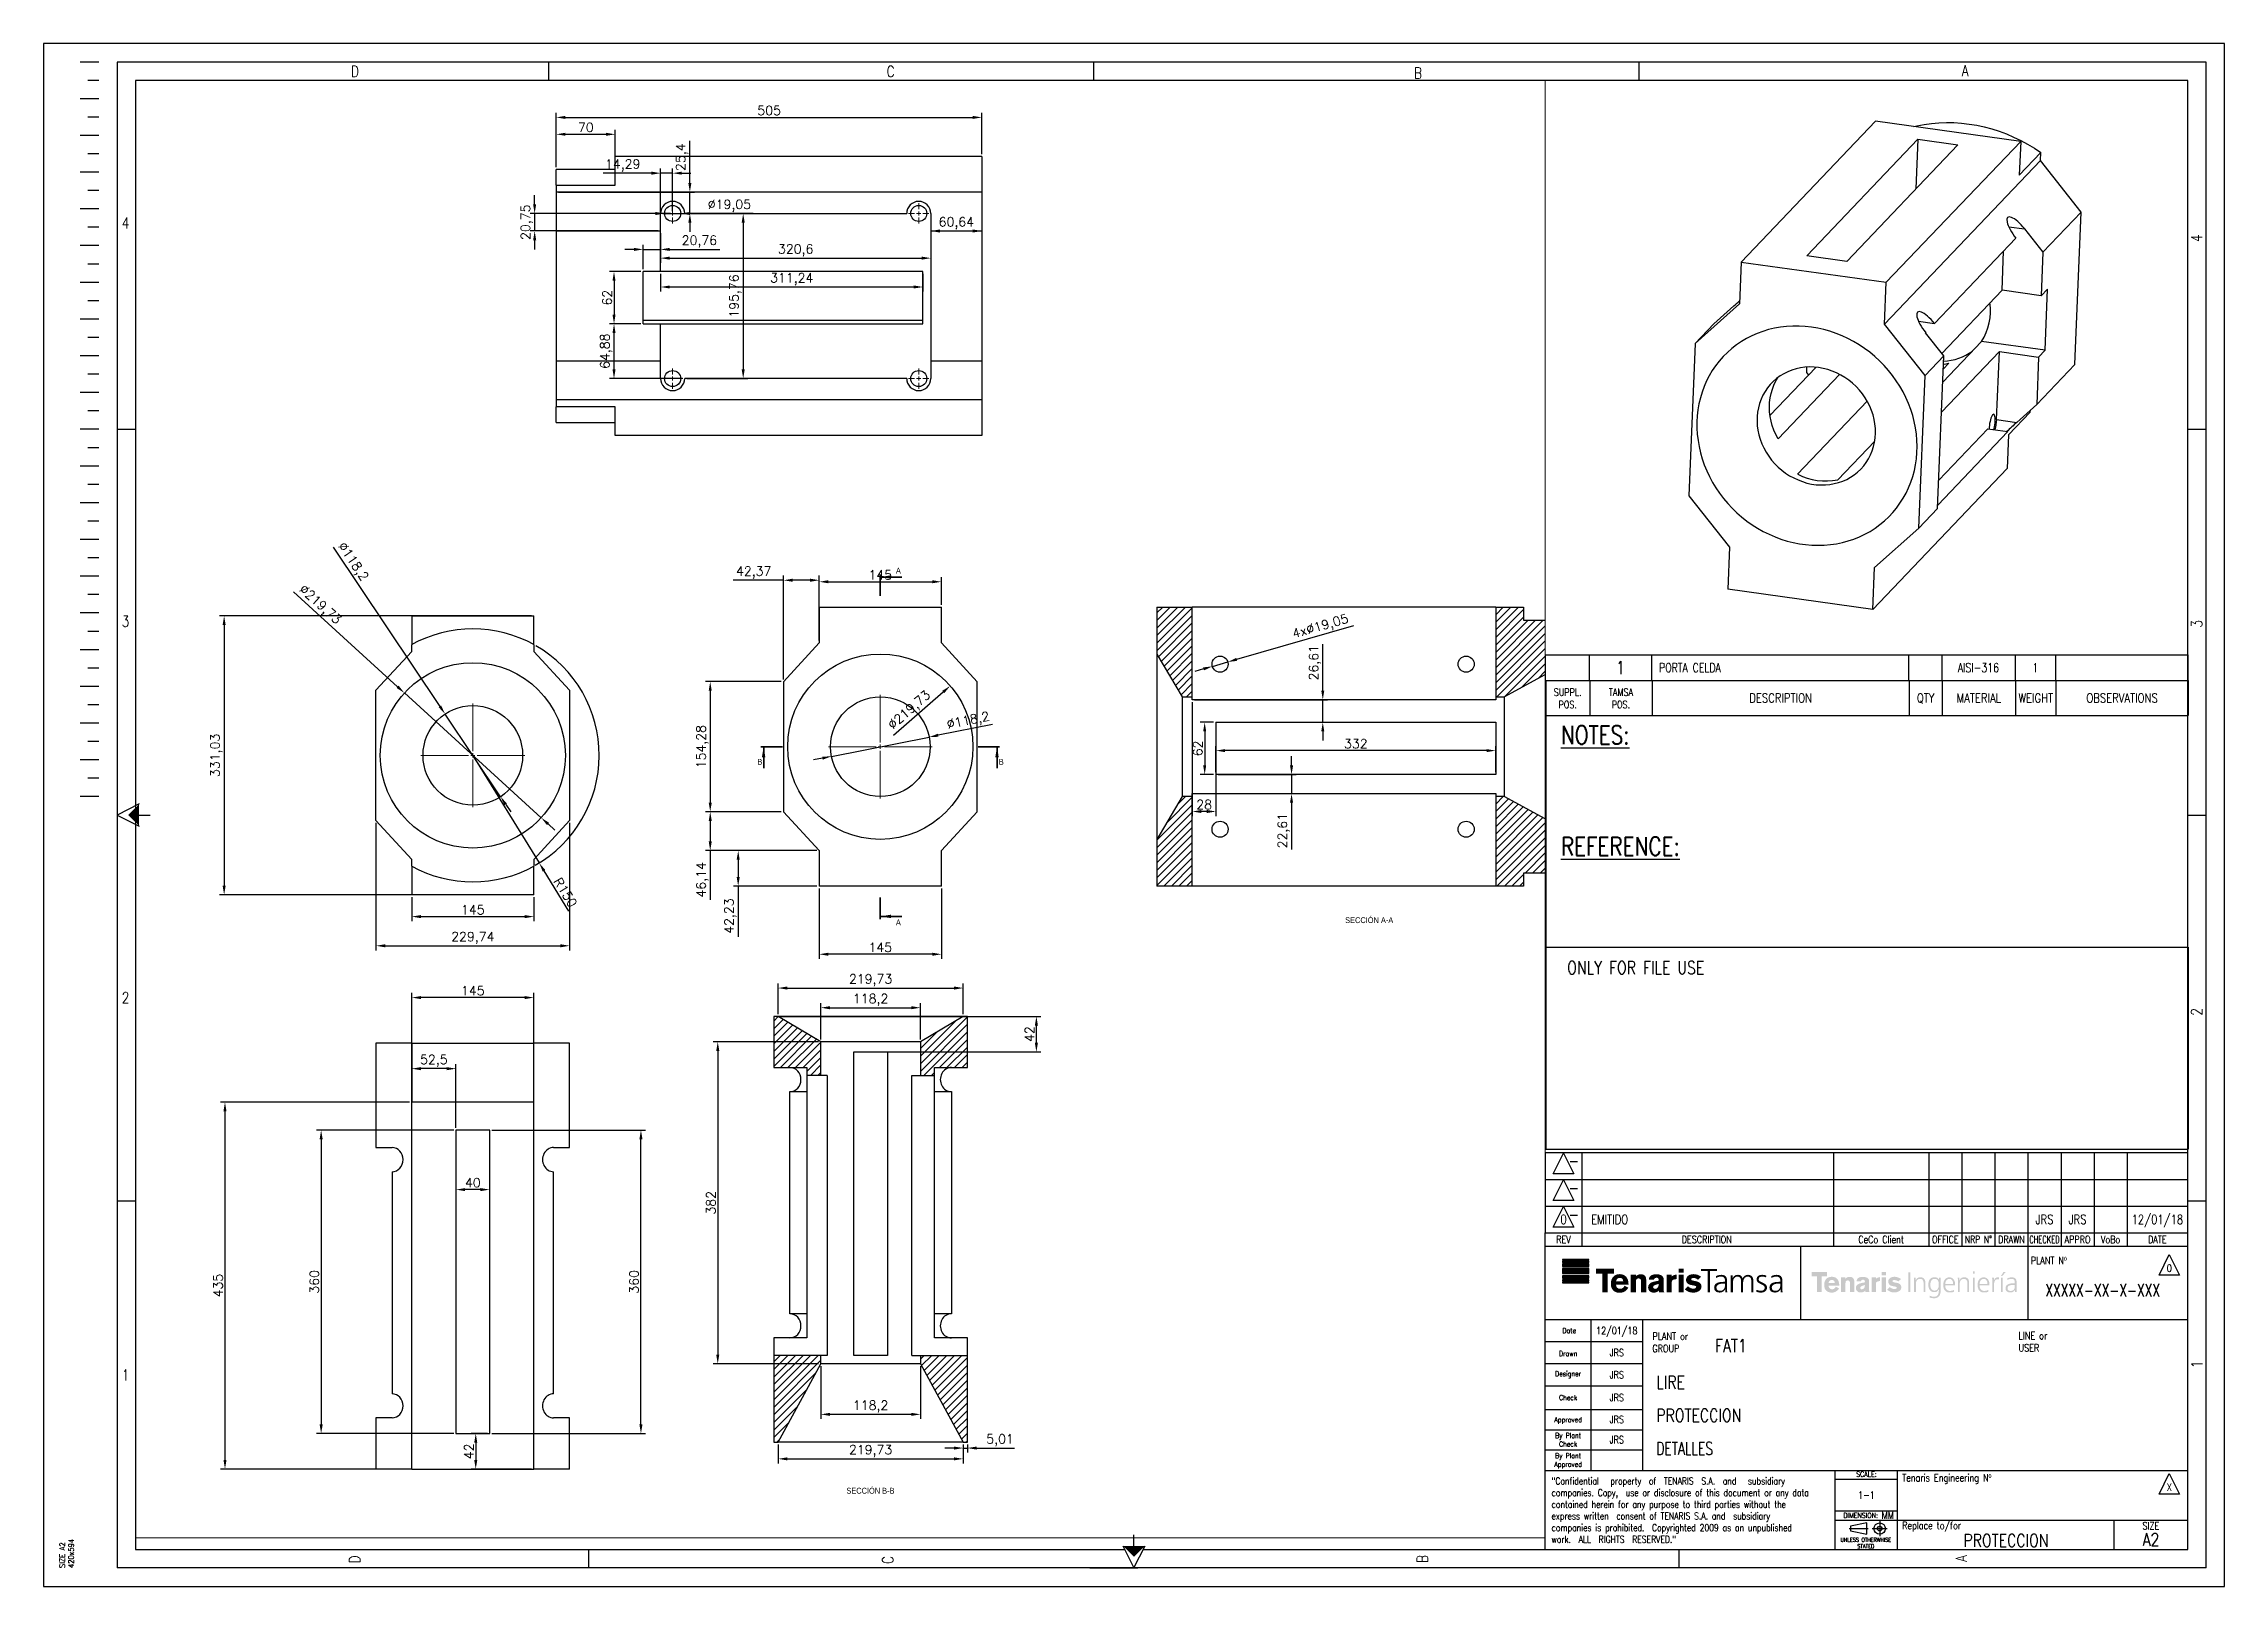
# Paper-space layout 'Cuadro de rotulación ISO A3' of a CAD drawing. Header units: millimetres. Extents: x -62 to 532, y -47 to 373.
# The model-space entities are those that its viewports show. They can reach past a viewport. Long polylines and large blocks are cut down to what shows.
import ezdxf
from ezdxf.enums import TextEntityAlignment as Align

# ---------------------------------------------------------------- set-up
doc = ezdxf.new("R2010")
doc.units = ezdxf.units.MM
doc.linetypes.add('PHANTOM', pattern=[12.7, 6.35, -1.27, 1.27, -1.27, 1.27, -1.27])
doc.layers.add('99SIZE', color=1, linetype='Continuous')
doc.layers.add('M_TEXT', color=82, linetype='Continuous')
doc.styles.add('ESTILO 1', font='romans.shx', dxfattribs={"width": 0.8})
doc.styles.add('SLDTEXTSTYLE0', font='TXT', dxfattribs={"width": 0.75})
doc.styles.get("Standard").update_dxf_attribs({"font": 'simplex.shx'})
doc.dimstyles.new('ISO-25', dxfattribs={"dimtxt": 2.5, "dimasz": 2.5, "dimexe": 1.25, "dimexo": 0.625, "dimtad": 1, "dimtxsty": 'Standard', "dimcen": 2.5, "dimadec": 0, "dimazin": 0, "dimtfac": 1, "dimtmove": 0, "dimatfit": 3, "dimfxl": 1, "dimarcsym": 0})
pattern_1 = [(45, (649.6675, 1860.867), (-4.490128, 4.490128), [])]
pattern_2 = [(45, (638.139, 2394.536), (-4.490128, 4.490128), [])]

psp = doc.layouts.new('Cuadro de rotulación ISO A3')

# ---------------------------------------------------------------- texts
at = {"layer": 'M_TEXT', "color": 6, "style": 'ESTILO 1', "width": 0.8}
for s, p in [('%%UNOTES:', (351.6298, 181.8298)), ('%%UREFERENCE:', (351.6298, 151.5329))]:
    psp.add_text(s, height=5.0001, dxfattribs=at).set_placement(p)

msp = doc.modelspace()

# ---------------------------------------------------------------- texts
at = {"color": 7, "linetype": 'Continuous', "char_height": 7, "attachment_point": 1, "style": 'SLDTEXTSTYLE0'}
for s, insert in [('A', (1858.8, 2831.6)), ('B', (1694.4, 2605)), ('B', (1980.9, 2605)), ('A', (1858.8, 2414.5))]:
    msp.add_mtext(s, dxfattribs=dict(at, insert=insert))
at = {"color": 7, "linetype": 'Continuous', "lineweight": 0, "char_height": 7, "attachment_point": 2, "style": 'SLDTEXTSTYLE0'}
for s, insert in [('SECCIÓN A-A', (2420.4, 2417.2)), ('SECCIÓN B-B', (1828.6, 1740.5))]:
    msp.add_mtext(s, dxfattribs=dict(at, insert=insert))

# ---------------------------------------------------------------- blocks, each defined once
blk = doc.blocks.new('SIZEA2')
at = {"color": 3}
for p, q in [((15, 415), (10, 415)), ((15, 410), (12, 410)), ((589, 415), (20, 415)), ((20, 415), (20, 5)), ((589, 5), (589, 415)), ((15, 405), (10, 405)), ((15, 400), (12, 400)), ((15, 395), (10, 395)), ((15, 390), (12, 390)), ((15, 385), (10, 385)), ((15, 375), (10, 375)), ((15, 380), (12, 380)), ((15, 370), (12, 370)), ((15, 365), (10, 365)), ((15, 360), (12, 360)), ((15, 355), (10, 355)), ((15, 345), (10, 345)), ((15, 350), (12, 350)), ((15, 340), (12, 340)), ((15, 335), (10, 335)), ((15, 330), (12, 330)), ((15, 325), (10, 325)), ((15, 315), (10, 315)), ((15, 320), (12, 320)), ((20, 315), (25, 315)), ((584, 315), (589, 315)), ((15, 310), (12, 310)), ((15, 305), (10, 305)), ((15, 300), (12, 300)), ((15, 295), (10, 295)), ((15, 290), (12, 290)), ((15, 285), (10, 285)), ((15, 280), (12, 280)), ((15, 275), (10, 275)), ((15, 270), (12, 270)), ((15, 265), (10, 265)), ((15, 260), (12, 260)), ((15, 255), (10, 255)), ((15, 250), (12, 250)), ((15, 245), (10, 245)), ((15, 240), (12, 240)), ((15, 235), (10, 235)), ((15, 230), (12, 230)), ((15, 225), (10, 225)), ((15, 220), (12, 220)), ((15, 215), (10, 215)), ((26, 213), (20, 210)), ((20, 210), (26, 207)), ((24.5, 210), (29, 210)), ((584, 210), (589, 210)), ((20, 105), (25, 105)), ((584, 105), (589, 105)), ((297, 9.5), (297, 14)), ((148.5, 5), (148.5, 10)), ((294, 11), (297, 5)), ((297, 5), (300, 11)), ((445.5, 5), (445.5, 10)), ((589, 5), (20, 5)), ((285, 5), (298, 5))]:
    blk.add_line(p, q, dxfattribs=at)
at = {"color": 6}
for p, q in [((25, 410), (25, 212.5)), ((584, 410), (25, 410)), ((584, 10), (584, 410)), ((25, 207.5), (25, 10)), ((25, 10), (294.5, 10)), ((299.5, 10), (584, 10))]:
    blk.add_line(p, q, dxfattribs=at)
at = {"color": 1}
blk.add_lwpolyline([(0, 0), (594, 0), (594, 420), (0, 420)], close=True, dxfattribs=at)
at = {"color": 3}
for points in [[(137.5, 415), (137.5, 410)], [(286, 415), (286, 410)], [(434.5, 415), (434.5, 410)]]:
    blk.add_lwpolyline(points, dxfattribs=at)
for points in [[(23, 210, 0, 6, 0), (26, 210, 6, 6, 0)], [(297, 8, 0, 6, 0), (297, 11, 6, 6, 0)]]:
    blk.add_lwpolyline(points, format="xyseb", dxfattribs=at)
at = {"color": 3, "style": 'ESTILO 1', "width": 0.8}
for s, p in [('D', (84.84, 410.95)), ('C', (230.69, 410.93)), ('B', (374.37, 410.48)), ('A', (523.38, 411.12)), ('4', (22.32, 369.71)), ('3', (22.32, 261.24)), ('2', (22.32, 158.8)), ('1', (22.32, 56.05))]:
    blk.add_text(s, height=3, dxfattribs=at).set_placement(p, align=Align.CENTER)
for s, p in [('4', (587.97, 367.04)), ('3', (587.97, 262.04)), ('2', (587.92, 156.4)), ('1', (588.01, 60.45)), ('D', (86.24, 7.33)), ('C', (231.43, 7.16)), ('B', (377.08, 7.44)), ('A', (523.85, 7.56))]:
    blk.add_text(s, height=3, rotation=90, dxfattribs=at).set_placement(p, align=Align.CENTER)
at = {"color": 3, "style": 'ESTILO 1', "width": 0.9}
for s, p in [('420x594', (8.25, 4.98)), ('SIZE A2', (5.82, 4.98))]:
    blk.add_text(s, height=1.5, rotation=90, dxfattribs=at).set_placement(p)
blk = doc.blocks.new('USE FOR FILE')
at = {"color": 6, "linetype": 'ByBlock', "lineweight": -2}
for p, q in [((-175, 55), (-175, 0)), ((-175, 55), (0, 55)), ((-175, 0), (0, 0))]:
    blk.add_line(p, q, dxfattribs=at)
at = {"color": 6}
for p in [(0, 55), (-175, 0)]:
    blk.add_line(p, (0, 0), dxfattribs=at)
at = {"color": 3, "style": 'ESTILO 1', "width": 0.8}
blk.add_text('ONLY FOR FILE USE', height=3.5, dxfattribs=at).set_placement((-150.47, 47.64), align=Align.CENTER)
blk = doc.blocks.new('LABEL_REV')
at = {"color": 1, "lineweight": 30}
for p, q in [((-175, 7.27), (0, 7.27)), ((-165, 7.27), (-165, 0)), ((-96.5, 7.27), (-96.5, 0)), ((-70.5, 7.27), (-70.5, 0)), ((-61.5, 7.27), (-61.5, 0)), ((-52.5, 7.27), (-52.5, 0)), ((-43.5, 7.27), (-43.5, 0)), ((-34.5, 7.27), (-34.5, 0)), ((-25.5, 7.27), (-25.5, 0)), ((-16.5, 7.27), (-16.5, 0))]:
    blk.add_line(p, q, dxfattribs=at)
at = {"color": 6}
blk.add_line((-175, 7.27), (-175, 0), dxfattribs=at)
at = {"color": 1}
for p, q in [((-172.8, 1.52), (-170, 7.12)), ((-170, 7.12), (-167.2, 1.52)), ((-167.2, 1.52), (-172.8, 1.52)), ((-168.16, 4.82), (-166.16, 4.82))]:
    blk.add_line(p, q, dxfattribs=at)
at = {"color": 3, "linetype": 'ByBlock', "lineweight": -2, "style": 'ESTILO 1', "width": 0.8, "flags": 8}
for tag, height, p in [('NUMBER', 1.4, (-167.3, 5.64)), ('REV_NU1', 2.5, (-170, 3.64)), ('CECO', 2.5, (-83.5, 3.64)), ('OFFICE', 2.5, (-66, 3.64)), ('NRP_NU1', 2.5, (-57, 3.64)), ('DRAWN', 2.5, (-48, 3.64)), ('CHECKED', 2.5, (-39, 3.64)), ('APPRO', 2.5, (-30, 3.64)), ('VOBO', 2.5, (-21, 3.64)), ('DATE', 2.5, (-8.25, 3.64))]:
    blk.add_attdef(tag, text='', height=height, dxfattribs=at).set_placement(p, align=Align.MIDDLE_CENTER)
blk.add_attdef('DESCRIPTION', text='', height=2.5, dxfattribs=at).set_placement((-162.5, 3.64), align=Align.MIDDLE_LEFT)
blk = doc.blocks.new('MAT_LIST_PAR_TITLE')
at = {"color": 6, "linetype": 'Continuous', "lineweight": -3}
for p, q in [((-175, 9.5), (0, 9.5)), ((-175, 9.5), (-175, 0)), ((0, 9.5), (0, 0)), ((-175, 0), (0, 0))]:
    blk.add_line(p, q, dxfattribs=at)
at = {"color": 4, "linetype": 'Continuous', "lineweight": -3}
for p, q in [((-163, 9.5), (-163, 0)), ((-146, 9.5), (-146, 0)), ((-76, 9.5), (-76, 0)), ((-67, 9.5), (-67, 0)), ((-47, 9.5), (-47, 0)), ((-36, 9.5), (-36, 0))]:
    blk.add_line(p, q, dxfattribs=at)
at = {"color": 1, "linetype": 'Continuous', "lineweight": -3, "style": 'ESTILO 1', "width": 0.8}
for s, height, p in [('SUPPL.', 2, (-169, 6.32)), ('TAMSA', 2, (-154.5, 6.32)), ('DESCRIPTION', 2.5, (-111, 4.75)), ('QTY', 2.5, (-71.5, 4.75)), ('MATERIAL', 2.5, (-57, 4.75)), ('WEIGHT', 2.5, (-41.5, 4.75)), ('OBSERVATIONS', 2.5, (-18, 4.75)), ('POS.', 2, (-169, 2.93)), ('POS.', 2, (-154.5, 2.93))]:
    blk.add_text(s, height=height, dxfattribs=at).set_placement(p, align=Align.MIDDLE_CENTER)
blk = doc.blocks.new('MAT-LIST-PAR')
at = {"color": 6, "linetype": 'Continuous', "lineweight": -3}
for p, q in [((-175, 7), (-175, 0)), ((0, 7), (0, 0))]:
    blk.add_line(p, q, dxfattribs=at)
at = {"color": 1, "linetype": 'Continuous', "lineweight": -3}
for p, q in [((-175, 7), (0, 7)), ((-175, 0), (0, 0))]:
    blk.add_line(p, q, dxfattribs=at)
at = {"color": 4, "linetype": 'Continuous', "lineweight": -3}
for p, q in [((-163, 7), (-163, 0)), ((-146, 7), (-146, 0)), ((-76, 7), (-76, 0)), ((-67, 7), (-67, 0)), ((-47, 7), (-47, 0)), ((-36, 7), (-36, 0))]:
    blk.add_line(p, q, dxfattribs=at)
at = {"color": 6, "linetype": 'Continuous', "style": 'ESTILO 1', "width": 0.75}
blk.add_attdef('A1', text='', height=3.5, dxfattribs=at).set_placement((-169, 3.5), align=Align.MIDDLE_CENTER)
at = {"color": 4, "linetype": 'Continuous', "style": 'ESTILO 1', "width": 0.75}
blk.add_attdef('A2', text='', height=3.5, dxfattribs=at).set_placement((-154.5, 3.5), align=Align.MIDDLE_CENTER)
at = {"color": 3, "linetype": 'Continuous', "style": 'ESTILO 1', "width": 0.75}
blk.add_attdef('A3', text='', height=2.5, dxfattribs=at).set_placement((-144, 3.5), align=Align.MIDDLE_LEFT)
for tag, p in [('A4', (-71.5, 3.5)), ('A5', (-57, 3.5)), ('A6', (-41.5, 3.5)), ('A7', (-18, 3.5))]:
    blk.add_attdef(tag, text='', height=2.5, dxfattribs=at).set_placement(p, align=Align.MIDDLE_CENTER)
blk = doc.blocks.new('TEN_ING_')
h = blk.add_hatch(color=252)
h.paths.add_polyline_path([(-8.81, 1.5), (-7.63, 1.5), (-7.63, -2.55), (-8.81, -2.55)])
h.paths.add_polyline_path([(-8.81, 2.92), (-7.63, 2.92), (-7.63, 2), (-8.81, 2)])
h.paths.add_polyline_path([(-27.96, 1.77), (-27.96, 2.92), (-23.75, 2.92), (-23.75, 1.77), (-25.23, 1.77), (-25.23, -2.55), (-26.47, -2.55), (-26.47, 1.77)])
edge = h.paths.add_edge_path()
edge.add_spline(control_points=[(-3.58, 1.01), (-3.67, 1.08), (-3.94, 1.26), (-4.4, 1.46), (-4.91, 1.59), (-5.41, 1.64), (-5.96, 1.56), (-6.53, 1.35), (-6.95, 0.93), (-7.09, 0.47), (-7.05, 0.03), (-6.9, -0.35), (-6.57, -0.68), (-6.15, -0.84), (-5.66, -0.96), (-5.25, -1.05), (-4.93, -1.09), (-4.79, -1.19), (-4.73, -1.35), (-4.77, -1.53), (-4.95, -1.64), (-5.17, -1.68), (-5.49, -1.71), (-5.85, -1.66), (-6.19, -1.52), (-6.44, -1.36), (-6.57, -1.24), (-6.62, -1.19)], knot_values=[0, 0, 0, 0, 0.399271, 1.136095, 1.727622, 2.247624, 2.887707, 3.681157, 4.306028, 4.925088, 5.279242, 5.84298, 6.338693, 6.839623, 7.400574, 8.113968, 8.33972, 8.510623, 8.672563, 8.903104, 9.089233, 9.373704, 9.702067, 10.219632, 10.63232, 10.980615, 11.241814, 11.241814, 11.241814, 11.241814], degree=3, periodic=0)
edge.add_line((-6.62, -1.19), (-7.37, -1.87))
edge.add_spline(control_points=[(-7.37, -1.87), (-7.3, -1.93), (-7.13, -2.09), (-6.8, -2.3), (-6.36, -2.51), (-5.89, -2.63), (-5.43, -2.66), (-4.98, -2.63), (-4.53, -2.51), (-4.1, -2.31), (-3.76, -2.05), (-3.56, -1.69), (-3.5, -1.37), (-3.51, -1.02), (-3.63, -0.66), (-3.91, -0.33), (-4.4, -0.08), (-5.02, 0.04), (-5.58, 0.09), (-5.86, 0.27), (-5.91, 0.42), (-5.87, 0.57), (-5.73, 0.7), (-5.47, 0.73), (-5.14, 0.73), (-4.82, 0.64), (-4.56, 0.52), (-4.41, 0.42), (-4.34, 0.36), (-4.31, 0.33)], knot_values=[0, 0, 0, 0, 0.328412, 0.833225, 1.334639, 2.057367, 2.511304, 2.954609, 3.633942, 4.120492, 4.608725, 5.131707, 5.50991, 5.752789, 6.333127, 6.8221, 7.230566, 8.242179, 9.021353, 9.171768, 9.374727, 9.5065, 9.705905, 10.02206, 10.391366, 10.852415, 11.169267, 11.385485, 11.498287, 11.498287, 11.498287, 11.498287], degree=3, periodic=0)
edge.add_line((-4.31, 0.33), (-3.58, 1.01))
edge = h.paths.add_edge_path()
edge.add_spline(control_points=[(-9.26, 0.48), (-9.4, 0.45), (-9.64, 0.41), (-9.96, 0.36), (-10.18, 0.25), (-10.31, 0.1), (-10.38, -0.05), (-10.4, -0.15), (-10.4, -0.2)], knot_values=[0, 0, 0, 0, 0.497627, 0.842113, 1.141294, 1.335478, 1.542572, 1.701441, 1.701441, 1.701441, 1.701441], degree=3, periodic=0)
edge.add_line((-10.4, -0.2), (-10.4, -2.55))
edge.add_line((-10.4, -2.55), (-11.59, -2.55))
edge.add_line((-11.59, -2.55), (-11.59, 1.5))
edge.add_line((-11.59, 1.5), (-10.43, 1.5))
edge.add_line((-10.43, 1.5), (-10.43, 1.07))
edge.add_spline(control_points=[(-10.43, 1.07), (-10.39, 1.1), (-10.29, 1.18), (-10.11, 1.29), (-9.88, 1.4), (-9.64, 1.48), (-9.43, 1.52), (-9.31, 1.53), (-9.26, 1.54)], knot_values=[0, 0, 0, 0, 0.176999, 0.44867, 0.740301, 1.088524, 1.324296, 1.49515, 1.49515, 1.49515, 1.49515], degree=3, periodic=0)
edge.add_line((-9.26, 1.54), (-9.26, 0.48))
edge = h.paths.add_edge_path(flags=16)
edge.add_spline(control_points=[(-13.43, -0.72), (-13.43, -0.75), (-13.44, -0.83), (-13.45, -0.99), (-13.49, -1.23), (-13.63, -1.49), (-13.89, -1.69), (-14.12, -1.77), (-14.31, -1.78), (-14.46, -1.76), (-14.59, -1.66), (-14.67, -1.53), (-14.69, -1.37), (-14.66, -1.2), (-14.53, -1.03), (-14.3, -0.91), (-13.93, -0.79), (-13.64, -0.69), (-13.43, -0.62)], knot_values=[0, 0, 0, 0, 0.09337, 0.286814, 0.547382, 0.938412, 1.31736, 1.642302, 1.805383, 1.973424, 2.15035, 2.364126, 2.505923, 2.687293, 2.955714, 3.247306, 3.571033, 4.331968, 4.331968, 4.331968, 4.331968], degree=3, periodic=0)
edge.add_line((-13.43, -0.62), (-13.43, -0.72))
edge = h.paths.add_edge_path()
edge.add_spline(control_points=[(-12.26, -1.84), (-12.26, -1.97), (-12.26, -2.13), (-12.24, -2.35), (-12.2, -2.46), (-12.16, -2.53), (-12.15, -2.55)], knot_values=[0, 0, 0, 0, 0.437713, 0.591903, 0.742883, 0.857524, 0.857524, 0.857524, 0.857524], degree=3, periodic=0)
edge.add_line((-12.15, -2.55), (-13.32, -2.55))
edge.add_line((-13.32, -2.55), (-13.32, -2.18))
edge.add_spline(control_points=[(-13.32, -2.18), (-13.4, -2.25), (-13.58, -2.4), (-13.91, -2.55), (-14.25, -2.64), (-14.56, -2.66), (-14.86, -2.64), (-15.13, -2.56), (-15.41, -2.4), (-15.65, -2.16), (-15.82, -1.83), (-15.88, -1.52), (-15.88, -1.21), (-15.77, -0.88), (-15.54, -0.56), (-15.19, -0.34), (-14.79, -0.18), (-14.29, -0.06), (-13.83, 0.03), (-13.52, 0.09), (-13.43, 0.1)], knot_values=[0, 0, 0, 0, 0.373306, 0.830164, 1.256683, 1.588164, 1.930752, 2.284027, 2.579193, 3.042074, 3.468048, 3.854009, 4.138869, 4.570806, 5.02523, 5.514353, 5.974997, 6.53957, 7.317107, 7.63227, 7.63227, 7.63227, 7.63227], degree=3, periodic=0)
edge.add_line((-13.43, 0.1), (-13.43, 0.32))
edge.add_spline(control_points=[(-13.43, 0.32), (-13.43, 0.34), (-13.44, 0.41), (-13.47, 0.53), (-13.53, 0.66), (-13.65, 0.76), (-13.78, 0.81), (-13.93, 0.83), (-14.08, 0.81), (-14.23, 0.75), (-14.35, 0.66), (-14.44, 0.55), (-14.49, 0.45), (-14.51, 0.37), (-14.52, 0.34)], knot_values=[0, 0, 0, 0, 0.079599, 0.232788, 0.417772, 0.583404, 0.7566, 0.928374, 1.094064, 1.292103, 1.480116, 1.627295, 1.777389, 1.88851, 1.88851, 1.88851, 1.88851], degree=3, periodic=0)
edge.add_line((-14.52, 0.34), (-15.71, 0.34))
edge.add_spline(control_points=[(-15.71, 0.34), (-15.71, 0.38), (-15.7, 0.49), (-15.66, 0.69), (-15.56, 0.91), (-15.4, 1.13), (-15.19, 1.32), (-14.91, 1.48), (-14.56, 1.55), (-14.17, 1.59), (-13.77, 1.6), (-13.41, 1.56), (-13.11, 1.47), (-12.87, 1.38), (-12.66, 1.26), (-12.5, 1.12), (-12.38, 0.95), (-12.31, 0.78), (-12.27, 0.63), (-12.27, 0.53), (-12.26, 0.49)], knot_values=[0, 0, 0, 0, 0.132643, 0.399282, 0.69561, 0.9796, 1.348249, 1.678263, 2.086494, 2.601994, 3.04493, 3.50666, 3.848379, 4.158036, 4.396642, 4.679586, 4.907476, 5.119252, 5.307411, 5.462629, 5.462629, 5.462629, 5.462629], degree=3, periodic=0)
edge.add_line((-12.26, 0.49), (-12.26, -1.84))
edge = h.paths.add_edge_path()
edge.add_spline(control_points=[(-18.71, -0.27), (-18.71, -0.19), (-18.7, -0.02), (-18.67, 0.19), (-18.61, 0.36), (-18.5, 0.48), (-18.35, 0.58), (-18.17, 0.64), (-17.97, 0.63), (-17.8, 0.57), (-17.66, 0.47), (-17.54, 0.32), (-17.5, 0.08), (-17.5, -0.11), (-17.5, -0.23)], knot_values=[0, 0, 0, 0, 0.285863, 0.59271, 0.745685, 0.936131, 1.125844, 1.373008, 1.610419, 1.81454, 2.000288, 2.204391, 2.452722, 2.866122, 2.866122, 2.866122, 2.866122], degree=3, periodic=0)
edge.add_line((-17.5, -0.23), (-17.5, -2.55))
edge.add_line((-17.5, -2.55), (-16.31, -2.55))
edge.add_line((-16.31, -2.55), (-16.31, 0.2))
edge.add_spline(control_points=[(-16.31, 0.2), (-16.31, 0.27), (-16.31, 0.42), (-16.34, 0.66), (-16.41, 0.94), (-16.57, 1.2), (-16.81, 1.42), (-17.13, 1.56), (-17.49, 1.58), (-17.84, 1.59), (-18.16, 1.51), (-18.4, 1.4), (-18.58, 1.26), (-18.67, 1.17), (-18.71, 1.13)], knot_values=[0, 0, 0, 0, 0.244036, 0.523952, 0.861003, 1.224098, 1.603253, 1.964267, 2.409781, 2.861108, 3.188047, 3.558044, 3.792738, 3.991909, 3.991909, 3.991909, 3.991909], degree=3, periodic=0)
edge.add_line((-18.71, 1.13), (-18.71, 1.48))
edge.add_line((-18.71, 1.48), (-19.91, 1.48))
edge.add_line((-19.91, 1.48), (-19.91, -2.55))
edge.add_line((-19.91, -2.55), (-18.71, -2.55))
edge.add_line((-18.71, -2.55), (-18.71, -0.27))
edge = h.paths.add_edge_path(flags=16)
edge.add_spline(control_points=[(-21.64, -0.03), (-21.64, 0.03), (-21.65, 0.18), (-21.74, 0.41), (-21.92, 0.61), (-22.13, 0.72), (-22.33, 0.77), (-22.54, 0.76), (-22.75, 0.71), (-22.96, 0.6), (-23.13, 0.41), (-23.23, 0.22), (-23.27, 0.07), (-23.28, -0.01), (-23.28, -0.03)], knot_values=[0, 0, 0, 0, 0.202113, 0.526101, 0.867714, 1.111862, 1.353264, 1.577882, 1.826031, 2.119151, 2.402075, 2.686328, 2.8714, 2.952939, 2.952939, 2.952939, 2.952939], degree=3, periodic=0)
edge.add_line((-23.28, -0.03), (-21.64, -0.03))
edge = h.paths.add_edge_path()
edge.add_spline(control_points=[(-20.45, -1.55), (-20.52, -1.66), (-20.69, -1.92), (-21.05, -2.24), (-21.46, -2.49), (-21.88, -2.63), (-22.26, -2.7), (-22.7, -2.7), (-23.2, -2.6), (-23.74, -2.34), (-24.28, -1.85), (-24.49, -1.12), (-24.54, -0.27), (-24.33, 0.49), (-23.86, 1.23), (-23.15, 1.55), (-22.43, 1.65), (-21.8, 1.57), (-21.23, 1.32), (-20.83, 0.93), (-20.57, 0.42), (-20.46, -0.08), (-20.4, -0.5), (-20.4, -0.71), (-20.4, -0.77)], knot_values=[0, 0, 0, 0, 0.456267, 1.099144, 1.657017, 2.145043, 2.629013, 3.01414, 3.701276, 4.37252, 5.111486, 6.195181, 6.914646, 8.090064, 8.904967, 9.92021, 10.671793, 11.462141, 12.087513, 12.841196, 13.369829, 14.069397, 14.63273, 14.833215, 14.833215, 14.833215, 14.833215], degree=3, periodic=0)
edge.add_line((-20.4, -0.77), (-23.29, -0.77))
edge.add_spline(control_points=[(-23.29, -0.77), (-23.29, -0.81), (-23.29, -0.94), (-23.26, -1.14), (-23.13, -1.38), (-22.94, -1.59), (-22.69, -1.73), (-22.43, -1.79), (-22.16, -1.78), (-21.88, -1.69), (-21.64, -1.52), (-21.46, -1.31), (-21.38, -1.14), (-21.35, -1.07)], knot_values=[0, 0, 0, 0, 0.147257, 0.430738, 0.727048, 1.069798, 1.423816, 1.694778, 2.016362, 2.355334, 2.697924, 3.034397, 3.326325, 3.326325, 3.326325, 3.326325], degree=3, periodic=0)
edge.add_line((-21.35, -1.07), (-20.45, -1.55))
h = blk.add_hatch(color=253)
edge = h.paths.add_edge_path(flags=16)
edge.add_spline(control_points=[(5.56, 1.06), (5.46, 1.05), (5.22, 1.03), (4.89, 0.86), (4.6, 0.52), (4.45, 0.04), (4.39, -0.47), (4.42, -1), (4.54, -1.49), (4.82, -1.91), (5.19, -2.12), (5.55, -2.14), (5.91, -2.11), (6.29, -1.91), (6.53, -1.52), (6.69, -1.07), (6.73, -0.6), (6.7, -0.13), (6.62, 0.29), (6.45, 0.67), (6.15, 0.95), (5.82, 1.03), (5.63, 1.05), (5.56, 1.06)], knot_values=[0, 0, 0, 0, 0.269787, 0.586035, 0.917124, 1.348925, 1.826987, 2.207893, 2.668583, 3.088199, 3.440392, 3.692069, 3.975382, 4.340345, 4.717667, 5.0979, 5.525818, 5.890305, 6.285075, 6.603544, 6.925197, 7.26314, 7.422704, 7.422704, 7.422704, 7.422704], degree=3, periodic=0)
h.paths.add_polyline_path([(-1.58, 2.84), (-1.05, 2.84), (-1.05, -2.55), (-1.58, -2.55)])
h.paths.add_polyline_path([(24.31, 2.9), (24.93, 2.9), (23.95, 1.79), (23.6, 1.79)])
h.paths.add_polyline_path([(23.65, 1.38), (24.14, 1.38), (24.14, -2.55), (23.65, -2.55)])
h.paths.add_polyline_path([(16.03, 3.08), (16.52, 3.08), (16.52, 2.43), (16.03, 2.43)])
h.paths.add_polyline_path([(16.03, 1.38), (16.52, 1.38), (16.52, -2.55), (16.03, -2.55)])
edge = h.paths.add_edge_path()
edge.add_spline(control_points=[(6.72, -1.78), (6.69, -1.83), (6.64, -1.95), (6.51, -2.14), (6.32, -2.32), (6.08, -2.46), (5.81, -2.54), (5.55, -2.56), (5.3, -2.55), (5.04, -2.51), (4.79, -2.41), (4.56, -2.27), (4.37, -2.1), (4.22, -1.89), (4.05, -1.62), (3.93, -1.25), (3.85, -0.78), (3.86, -0.28), (3.94, 0.24), (4.11, 0.72), (4.39, 1.12), (4.76, 1.36), (5.16, 1.46), (5.52, 1.48), (5.88, 1.46), (6.22, 1.39), (6.47, 1.21), (6.62, 1.05), (6.69, 0.96), (6.71, 0.94)], knot_values=[0, 0, 0, 0, 0.137361, 0.335487, 0.55215, 0.800707, 1.03239, 1.248931, 1.449822, 1.656237, 1.910576, 2.112194, 2.346466, 2.548706, 2.758862, 3.141242, 3.52186, 3.940118, 4.399787, 4.822176, 5.211133, 5.595686, 5.926187, 6.21634, 6.518802, 6.812639, 7.092636, 7.280167, 7.360994, 7.360994, 7.360994, 7.360994], degree=3, periodic=0)
edge.add_line((6.71, 0.94), (6.73, 0.94))
edge.add_line((6.73, 0.94), (6.73, 1.38))
edge.add_line((6.73, 1.38), (7.21, 1.38))
edge.add_line((7.21, 1.38), (7.21, -2.24))
edge.add_spline(control_points=[(7.21, -2.24), (7.21, -2.31), (7.21, -2.47), (7.18, -2.73), (7.12, -3.02), (7.01, -3.3), (6.87, -3.55), (6.71, -3.76), (6.48, -3.95), (6.18, -4.11), (5.82, -4.2), (5.45, -4.23), (5.09, -4.21), (4.75, -4.16), (4.44, -4.09), (4.26, -4.03), (4.18, -4.01)], knot_values=[0, 0, 0, 0, 0.168052, 0.388617, 0.663052, 0.919167, 1.140017, 1.360227, 1.604519, 1.877252, 2.210829, 2.516664, 2.808685, 3.105538, 3.391264, 3.595345, 3.595345, 3.595345, 3.595345], degree=3, periodic=0)
edge.add_line((4.18, -4.01), (4.22, -3.52))
edge.add_spline(control_points=[(4.22, -3.52), (4.29, -3.55), (4.42, -3.61), (4.63, -3.69), (4.89, -3.76), (5.18, -3.8), (5.51, -3.8), (5.8, -3.77), (6.12, -3.67), (6.38, -3.46), (6.56, -3.16), (6.66, -2.82), (6.71, -2.44), (6.73, -2.1), (6.73, -1.87), (6.73, -1.78)], knot_values=[0, 0, 0, 0, 0.190646, 0.354424, 0.565088, 0.870341, 1.091917, 1.374858, 1.621837, 1.916724, 2.18193, 2.495329, 2.796398, 3.134608, 3.36271, 3.36271, 3.36271, 3.36271], degree=3, periodic=0)
edge.add_line((6.73, -1.78), (6.72, -1.78))
edge = h.paths.add_edge_path(flags=16)
edge.add_spline(control_points=[(27.42, -0.81), (27.42, -0.85), (27.42, -0.96), (27.4, -1.12), (27.38, -1.3), (27.35, -1.5), (27.26, -1.7), (27.12, -1.9), (26.93, -2.09), (26.65, -2.2), (26.36, -2.23), (26.11, -2.23), (25.87, -2.18), (25.66, -2.08), (25.51, -1.91), (25.44, -1.71), (25.43, -1.49), (25.45, -1.26), (25.55, -1.03), (25.75, -0.83), (26.08, -0.7), (26.44, -0.63), (26.79, -0.59), (27.11, -0.58), (27.32, -0.57), (27.42, -0.57)], knot_values=[0, 0, 0, 0, 0.107148, 0.257186, 0.40706, 0.559186, 0.763072, 0.952856, 1.172434, 1.44512, 1.685402, 1.884487, 2.087427, 2.276446, 2.469674, 2.632784, 2.800412, 3.021573, 3.204252, 3.412254, 3.730801, 4.053538, 4.344008, 4.614797, 4.864947, 4.864947, 4.864947, 4.864947], degree=3, periodic=0)
edge.add_line((27.42, -0.57), (27.42, -0.81))
edge = h.paths.add_edge_path()
edge.add_spline(control_points=[(27.32, -0.15), (27.24, -0.16), (27.04, -0.16), (26.75, -0.17), (26.37, -0.19), (26, -0.26), (25.6, -0.39), (25.32, -0.56), (25.12, -0.78), (25, -0.97), (24.92, -1.22), (24.9, -1.46), (24.91, -1.67), (24.94, -1.85), (25, -2.03), (25.1, -2.2), (25.24, -2.35), (25.42, -2.48), (25.63, -2.58), (25.86, -2.63), (26.06, -2.65), (26.26, -2.65), (26.45, -2.64), (26.68, -2.58), (26.89, -2.49), (27.06, -2.38), (27.21, -2.26), (27.33, -2.13), (27.41, -2.01), (27.44, -1.94), (27.45, -1.92)], knot_values=[0, 0, 0, 0, 0.193768, 0.488354, 0.739076, 1.156179, 1.42254, 1.79226, 1.972422, 2.149718, 2.374534, 2.616594, 2.752877, 2.886899, 3.082623, 3.225787, 3.383685, 3.585017, 3.784846, 3.969852, 4.173976, 4.283987, 4.467456, 4.666156, 4.860939, 5.030723, 5.182383, 5.3388, 5.476243, 5.534452, 5.534452, 5.534452, 5.534452], degree=3, periodic=0)
edge.add_line((27.45, -1.92), (27.46, -1.92))
edge.add_line((27.46, -1.92), (27.46, -2.55))
edge.add_line((27.46, -2.55), (27.94, -2.55))
edge.add_spline(control_points=[(27.94, -2.55), (27.94, -2.5), (27.93, -2.38), (27.91, -2.18), (27.91, -1.96), (27.91, -1.66), (27.91, -1.29), (27.91, -0.76), (27.91, -0.28), (27.91, 0.14), (27.89, 0.39), (27.85, 0.61), (27.78, 0.83), (27.67, 1.03), (27.51, 1.21), (27.32, 1.33), (27.08, 1.42), (26.82, 1.46), (26.5, 1.48), (26.19, 1.45), (25.88, 1.39), (25.64, 1.32), (25.47, 1.25), (25.39, 1.22), (25.36, 1.2)], knot_values=[0, 0, 0, 0, 0.126888, 0.310317, 0.495221, 0.692834, 1.05776, 1.425289, 2.018231, 2.25818, 2.4825, 2.648001, 2.834777, 3.042362, 3.238568, 3.415364, 3.605456, 3.869853, 4.092093, 4.405551, 4.643689, 4.89282, 5.027878, 5.102717, 5.102717, 5.102717, 5.102717], degree=3, periodic=0)
edge.add_line((25.36, 1.2), (25.36, 0.73))
edge.add_spline(control_points=[(25.36, 0.73), (25.42, 0.77), (25.52, 0.83), (25.69, 0.9), (25.88, 0.97), (26.08, 1.02), (26.28, 1.05), (26.46, 1.06), (26.62, 1.05), (26.77, 1.04), (26.92, 1), (27.05, 0.95), (27.17, 0.86), (27.26, 0.75), (27.32, 0.63), (27.37, 0.5), (27.4, 0.34), (27.42, 0.17), (27.42, 0.01), (27.42, -0.08), (27.42, -0.13)], knot_values=[0, 0, 0, 0, 0.158681, 0.299743, 0.470798, 0.64865, 0.823252, 0.974967, 1.101923, 1.234414, 1.353201, 1.477409, 1.592563, 1.719084, 1.825221, 1.927101, 2.073886, 2.231292, 2.359971, 2.472693, 2.472693, 2.472693, 2.472693], degree=3, periodic=0)
edge.add_line((27.42, -0.13), (27.42, -0.15))
edge.add_line((27.42, -0.15), (27.32, -0.15))
edge = h.paths.add_edge_path()
edge.add_spline(control_points=[(23.07, 1.43), (23.03, 1.44), (22.92, 1.46), (22.71, 1.49), (22.47, 1.45), (22.24, 1.32), (22.04, 1.16), (21.88, 0.95), (21.78, 0.77), (21.75, 0.66), (21.73, 0.63)], knot_values=[0, 0, 0, 0, 0.104252, 0.288802, 0.5287, 0.69657, 0.944334, 1.174748, 1.353474, 1.453036, 1.453036, 1.453036, 1.453036], degree=3, periodic=0)
edge.add_line((21.73, 0.63), (21.72, 0.63))
edge.add_line((21.72, 0.63), (21.72, 1.38))
edge.add_line((21.72, 1.38), (21.23, 1.38))
edge.add_spline(control_points=[(21.23, 1.38), (21.23, 1.34), (21.24, 1.23), (21.25, 1.08), (21.26, 0.88), (21.26, 0.69), (21.26, 0.51), (21.26, 0.41), (21.26, 0.37)], knot_values=[0, 0, 0, 0, 0.100453, 0.263195, 0.399832, 0.583564, 0.751765, 0.846088, 0.846088, 0.846088, 0.846088], degree=3, periodic=0)
edge.add_line((21.26, 0.37), (21.26, -2.55))
edge.add_line((21.26, -2.55), (21.75, -2.55))
edge.add_line((21.75, -2.55), (21.75, -0.6))
edge.add_spline(control_points=[(21.75, -0.6), (21.75, -0.54), (21.76, -0.39), (21.78, -0.11), (21.84, 0.23), (21.99, 0.55), (22.18, 0.8), (22.42, 0.93), (22.65, 0.97), (22.87, 0.96), (23, 0.93), (23.07, 0.92)], knot_values=[0, 0, 0, 0, 0.144784, 0.388955, 0.699766, 1.003707, 1.261417, 1.484277, 1.681603, 1.8376, 2.020864, 2.020864, 2.020864, 2.020864], degree=3, periodic=0)
edge.add_line((23.07, 0.92), (23.07, 1.43))
edge = h.paths.add_edge_path()
edge.add_spline(control_points=[(14.49, -0.14), (14.49, -0.11), (14.49, -0.06), (14.48, 0.03), (14.48, 0.11), (14.46, 0.2), (14.45, 0.29), (14.43, 0.39), (14.39, 0.49), (14.36, 0.58), (14.31, 0.68), (14.24, 0.78), (14.14, 0.88), (14.02, 0.96), (13.86, 1.02), (13.69, 1.05), (13.51, 1.06), (13.33, 1.04), (13.17, 1), (13.02, 0.94), (12.9, 0.86), (12.78, 0.76), (12.67, 0.63), (12.59, 0.5), (12.51, 0.33), (12.45, 0.13), (12.41, -0.11), (12.4, -0.27), (12.39, -0.35)], knot_values=[0, 0, 0, 0, 0.061903, 0.137803, 0.213866, 0.271945, 0.356573, 0.444336, 0.529707, 0.619003, 0.701223, 0.810742, 0.90695, 1.047162, 1.182878, 1.338496, 1.479812, 1.637329, 1.780335, 1.900012, 2.029128, 2.15435, 2.294196, 2.433329, 2.563775, 2.745472, 2.975545, 3.158485, 3.158485, 3.158485, 3.158485], degree=3, periodic=0)
edge.add_line((12.39, -0.35), (12.39, -2.55))
edge.add_line((12.39, -2.55), (11.91, -2.55))
edge.add_line((11.91, -2.55), (11.91, 0.37))
edge.add_spline(control_points=[(11.91, 0.37), (11.91, 0.41), (11.91, 0.51), (11.91, 0.69), (11.9, 0.88), (11.9, 1.08), (11.89, 1.23), (11.88, 1.34), (11.88, 1.38)], knot_values=[0, 0, 0, 0, 0.094324, 0.262525, 0.446257, 0.582893, 0.745635, 0.846088, 0.846088, 0.846088, 0.846088], degree=3, periodic=0)
edge.add_line((11.88, 1.38), (12.35, 1.38))
edge.add_line((12.35, 1.38), (12.35, 0.68))
edge.add_line((12.35, 0.68), (12.37, 0.68))
edge.add_spline(control_points=[(12.37, 0.68), (12.39, 0.73), (12.45, 0.84), (12.56, 1.01), (12.71, 1.17), (12.87, 1.3), (13.04, 1.38), (13.21, 1.44), (13.4, 1.47), (13.58, 1.47), (13.76, 1.47), (13.91, 1.46), (14.09, 1.43), (14.27, 1.37), (14.44, 1.28), (14.58, 1.15), (14.68, 1.04), (14.76, 0.92), (14.82, 0.8), (14.88, 0.64), (14.94, 0.45), (14.96, 0.27), (14.98, 0.1), (14.98, 0.02), (14.98, -0.02)], knot_values=[0, 0, 0, 0, 0.134158, 0.32034, 0.507992, 0.683315, 0.831779, 0.973991, 1.141292, 1.3192, 1.422512, 1.581707, 1.715034, 1.861177, 2.051553, 2.201264, 2.334318, 2.430134, 2.550993, 2.695455, 2.84332, 3.044904, 3.166147, 3.257401, 3.257401, 3.257401, 3.257401], degree=3, periodic=0)
edge.add_line((14.98, -0.02), (14.98, -2.55))
edge.add_line((14.98, -2.55), (14.49, -2.55))
edge.add_line((14.49, -2.55), (14.49, -0.14))
edge = h.paths.add_edge_path()
edge.add_spline(control_points=[(2.56, -0.14), (2.56, -0.11), (2.56, -0.06), (2.55, 0.03), (2.55, 0.11), (2.53, 0.2), (2.52, 0.29), (2.49, 0.39), (2.46, 0.49), (2.42, 0.58), (2.37, 0.68), (2.31, 0.78), (2.21, 0.88), (2.09, 0.96), (1.93, 1.02), (1.76, 1.05), (1.58, 1.06), (1.4, 1.04), (1.24, 1), (1.09, 0.94), (0.97, 0.86), (0.85, 0.76), (0.74, 0.63), (0.65, 0.5), (0.58, 0.33), (0.52, 0.13), (0.48, -0.11), (0.47, -0.27), (0.46, -0.35)], knot_values=[0, 0, 0, 0, 0.061903, 0.137803, 0.213866, 0.271945, 0.356573, 0.444336, 0.529707, 0.619003, 0.701223, 0.810742, 0.90695, 1.047162, 1.182878, 1.338496, 1.479812, 1.637329, 1.780335, 1.900012, 2.029128, 2.15435, 2.294196, 2.433329, 2.563775, 2.745472, 2.975545, 3.158485, 3.158485, 3.158485, 3.158485], degree=3, periodic=0)
edge.add_line((0.46, -0.35), (0.46, -2.55))
edge.add_line((0.46, -2.55), (-0.03, -2.55))
edge.add_line((-0.03, -2.55), (-0.03, 0.37))
edge.add_spline(control_points=[(-0.03, 0.37), (-0.02, 0.41), (-0.02, 0.51), (-0.03, 0.69), (-0.03, 0.88), (-0.04, 1.08), (-0.04, 1.23), (-0.05, 1.34), (-0.05, 1.38)], knot_values=[0, 0, 0, 0, 0.094324, 0.262525, 0.446257, 0.582893, 0.745635, 0.846088, 0.846088, 0.846088, 0.846088], degree=3, periodic=0)
edge.add_line((-0.05, 1.38), (0.42, 1.38))
edge.add_line((0.42, 1.38), (0.42, 0.68))
edge.add_line((0.42, 0.68), (0.43, 0.68))
edge.add_spline(control_points=[(0.43, 0.68), (0.46, 0.73), (0.52, 0.84), (0.63, 1.01), (0.78, 1.17), (0.93, 1.3), (1.1, 1.38), (1.28, 1.44), (1.47, 1.47), (1.65, 1.47), (1.82, 1.47), (1.98, 1.46), (2.15, 1.43), (2.33, 1.37), (2.5, 1.28), (2.65, 1.15), (2.75, 1.04), (2.82, 0.92), (2.89, 0.8), (2.95, 0.64), (3, 0.45), (3.03, 0.27), (3.05, 0.1), (3.05, 0.02), (3.05, -0.02)], knot_values=[0, 0, 0, 0, 0.134158, 0.32034, 0.507992, 0.683315, 0.831779, 0.973991, 1.141292, 1.3192, 1.422512, 1.581707, 1.715034, 1.861177, 2.051553, 2.201264, 2.334318, 2.430134, 2.550993, 2.695455, 2.84332, 3.044904, 3.166147, 3.257401, 3.257401, 3.257401, 3.257401], degree=3, periodic=0)
edge.add_line((3.05, -0.02), (3.05, -2.55))
edge.add_line((3.05, -2.55), (2.56, -2.55))
edge.add_line((2.56, -2.55), (2.56, -0.14))
edge = h.paths.add_edge_path()
edge.add_spline(control_points=[(17.81, -0.73), (17.81, -0.83), (17.83, -1.09), (17.92, -1.43), (18.09, -1.73), (18.3, -1.98), (18.62, -2.17), (19.06, -2.25), (19.49, -2.2), (19.89, -2.1), (20.11, -1.99), (20.21, -1.94)], knot_values=[0, 0, 0, 0, 0.259542, 0.642059, 0.889557, 1.1188, 1.45783, 1.811023, 2.218231, 2.53908, 2.827462, 2.827462, 2.827462, 2.827462], degree=3, periodic=0)
edge.add_line((20.21, -1.94), (20.21, -2.43))
edge.add_spline(control_points=[(20.21, -2.43), (20.14, -2.46), (19.91, -2.55), (19.48, -2.64), (18.93, -2.67), (18.38, -2.59), (17.84, -2.31), (17.44, -1.74), (17.29, -1.07), (17.26, -0.46), (17.34, 0.21), (17.67, 0.95), (18.27, 1.38), (18.8, 1.48), (19.31, 1.47), (19.88, 1.24), (20.29, 0.71), (20.46, 0.14), (20.51, -0.34), (20.5, -0.62), (20.5, -0.73)], knot_values=[0, 0, 0, 0, 0.191688, 0.603724, 1.096937, 1.587752, 1.970496, 2.605347, 3.252649, 3.664496, 4.14394, 4.948254, 5.596347, 5.9101, 6.298451, 6.862464, 7.397623, 7.914071, 8.33765, 8.61039, 8.61039, 8.61039, 8.61039], degree=3, periodic=0)
edge.add_line((20.5, -0.73), (17.81, -0.73))
edge = h.paths.add_edge_path(flags=16)
edge.add_spline(control_points=[(19.97, -0.31), (19.97, -0.19), (19.95, 0.13), (19.8, 0.63), (19.39, 1.02), (18.9, 1.08), (18.44, 0.95), (18.07, 0.6), (17.86, 0.15), (17.82, -0.17), (17.81, -0.31)], knot_values=[0, 0, 0, 0, 0.29588, 0.817162, 1.272792, 1.617953, 2.01037, 2.42921, 2.872521, 3.225378, 3.225378, 3.225378, 3.225378], degree=3, periodic=0)
edge.add_line((17.81, -0.31), (19.97, -0.31))
edge = h.paths.add_edge_path()
edge.add_spline(control_points=[(8.46, -0.73), (8.46, -0.83), (8.47, -1.09), (8.56, -1.43), (8.73, -1.73), (8.95, -1.98), (9.27, -2.17), (9.71, -2.25), (10.14, -2.2), (10.53, -2.1), (10.75, -1.99), (10.86, -1.94)], knot_values=[0, 0, 0, 0, 0.259542, 0.642059, 0.889557, 1.1188, 1.45783, 1.811023, 2.218231, 2.53908, 2.827462, 2.827462, 2.827462, 2.827462], degree=3, periodic=0)
edge.add_line((10.86, -1.94), (10.86, -2.43))
edge.add_spline(control_points=[(10.86, -2.43), (10.78, -2.46), (10.56, -2.55), (10.13, -2.64), (9.57, -2.67), (9.03, -2.59), (8.48, -2.31), (8.09, -1.74), (7.93, -1.07), (7.91, -0.46), (7.99, 0.21), (8.31, 0.95), (8.91, 1.38), (9.45, 1.48), (9.95, 1.47), (10.53, 1.24), (10.93, 0.71), (11.11, 0.14), (11.15, -0.34), (11.15, -0.62), (11.15, -0.73)], knot_values=[0, 0, 0, 0, 0.191688, 0.603724, 1.096937, 1.587752, 1.970496, 2.605347, 3.252649, 3.664496, 4.14394, 4.948254, 5.596347, 5.9101, 6.298451, 6.862464, 7.397623, 7.914071, 8.33765, 8.61039, 8.61039, 8.61039, 8.61039], degree=3, periodic=0)
edge.add_line((11.15, -0.73), (8.46, -0.73))
edge = h.paths.add_edge_path(flags=16)
edge.add_spline(control_points=[(10.62, -0.31), (10.61, -0.19), (10.6, 0.13), (10.44, 0.63), (10.03, 1.02), (9.54, 1.08), (9.09, 0.95), (8.71, 0.6), (8.51, 0.15), (8.47, -0.17), (8.46, -0.31)], knot_values=[0, 0, 0, 0, 0.29588, 0.817162, 1.272792, 1.617953, 2.01037, 2.42921, 2.872521, 3.225378, 3.225378, 3.225378, 3.225378], degree=3, periodic=0)
edge.add_line((8.46, -0.31), (10.62, -0.31))
blk = doc.blocks.new('LOGO TENARISTAMSA')
for color, points in [(252, [(-15.97, 3.86), (-20.93, 3.86), (-20.93, 2.51), (-19.18, 2.51), (-19.18, -2.57), (-17.72, -2.57), (-17.72, 2.51), (-15.97, 2.51)]), (252, [(-10.05, 1.75), (-9.92, 1.89), (-9.77, 2.01), (-9.57, 2.13), (-9.33, 2.21), (-9.03, 2.27), (-8.71, 2.3), (-8.42, 2.28), (-8.13, 2.22), (-7.86, 2.11), (-7.55, 1.88), (-7.36, 1.57), (-7.26, 1.18), (-7.23, 0.68), (-7.23, -2.57), (-8.63, -2.57), (-8.63, 0.11), (-8.63, 0.45), (-8.65, 0.67), (-8.69, 0.82), (-8.84, 1.02), (-9.06, 1.14), (-9.32, 1.18), (-9.74, 1.08), (-9.96, 0.81), (-10.04, 0.43), (-10.05, 0), (-10.05, -2.57), (-11.46, -2.57), (-11.46, 2.17), (-10.05, 2.17)]), (252, [(-0.32, 1.69), (0.01, 1.93), (0.44, 2.12), (1.05, 2.24), (1.05, 1), (0.59, 0.92), (0.06, 0.79), (-0.21, 0.56), (-0.28, 0.11), (-0.28, -2.57), (-1.68, -2.57), (-1.68, 2.19), (-0.32, 2.19)]), (252, [(1.59, 3.87), (2.98, 3.87), (2.98, 2.78), (1.59, 2.78)]), (252, [(1.59, 2.19), (2.98, 2.19), (2.98, -2.57), (1.59, -2.57)]), (252, [(4.16, -0.97), (4.58, -1.3), (5.04, -1.54), (5.55, -1.62), (5.92, -1.58), (6.25, -1.44), (6.39, -1.16), (6.37, -1.03), (6.3, -0.94), (6.21, -0.89), (5.97, -0.8), (5.69, -0.75), (5.4, -0.7), (5.19, -0.66), (4.98, -0.62), (4.77, -0.56), (4.48, -0.46), (4.21, -0.33), (3.97, -0.15), (3.79, 0.1), (3.66, 0.4), (3.62, 0.74), (3.65, 1.04), (3.74, 1.32), (3.9, 1.59), (4.12, 1.83), (4.4, 2.04), (4.75, 2.2), (5.15, 2.3), (5.62, 2.34), (6.14, 2.3), (6.6, 2.2), (6.98, 2.07), (7.3, 1.91), (7.55, 1.76), (7.74, 1.63), (6.88, 0.82), (6.44, 1.1), (6.04, 1.25), (5.69, 1.3), (5.27, 1.24), (5.06, 1.1), (5.01, 0.94), (5.11, 0.73), (5.37, 0.62), (5.77, 0.53), (6.13, 0.46), (6.49, 0.38), (6.84, 0.26), (7.16, 0.11), (7.43, -0.08), (7.64, -0.33), (7.78, -0.64), (7.83, -1.02), (7.79, -1.38), (7.68, -1.69), (7.5, -1.95), (7.26, -2.18), (6.98, -2.36), (6.66, -2.51), (6.32, -2.61), (5.96, -2.67), (5.58, -2.69), (5.06, -2.65), (4.6, -2.56), (4.22, -2.42), (3.9, -2.25), (3.64, -2.08), (3.43, -1.91), (3.28, -1.77)]), (253, [(9.52, 3.21), (7.66, 3.21), (7.66, 3.76), (12.02, 3.76), (12.02, 3.21), (10.15, 3.21), (10.15, -2.57), (9.52, -2.57)]), (253, [(21.38, -2.57), (21.38, 0.5), (21.35, 0.87), (21.25, 1.2), (21.07, 1.45), (20.79, 1.61), (20.4, 1.67), (20.14, 1.64), (19.88, 1.54), (19.65, 1.37), (19.45, 1.13), (19.3, 0.82), (19.2, 0.44), (19.16, -0.01), (19.16, -2.57), (18.59, -2.57), (18.59, 0.5), (18.56, 0.87), (18.46, 1.2), (18.27, 1.45), (17.99, 1.61), (17.61, 1.67), (17.35, 1.64), (17.09, 1.54), (16.86, 1.37), (16.66, 1.13), (16.51, 0.82), (16.41, 0.44), (16.37, -0.01), (16.37, -2.57), (15.8, -2.57), (15.8, 0.96), (15.8, 1.32), (15.79, 1.68), (15.76, 2.05), (16.31, 2.05), (16.31, 1.27), (16.33, 1.26), (16.46, 1.48), (16.63, 1.72), (16.89, 1.94), (17.26, 2.1), (17.77, 2.16), (18.04, 2.14), (18.34, 2.05), (18.62, 1.88), (18.85, 1.59), (19, 1.18), (19.02, 1.18), (19.18, 1.49), (19.42, 1.76), (19.72, 1.97), (20.08, 2.11), (20.49, 2.16), (20.87, 2.12), (21.19, 2.01), (21.46, 1.83), (21.67, 1.6), (21.83, 1.31), (21.92, 0.98), (21.95, 0.61), (21.95, -2.57)]), (253, [(22.81, -1.9), (23.18, -2.05), (23.59, -2.15), (24.02, -2.19), (24.41, -2.14), (24.74, -1.98), (24.96, -1.72), (25.05, -1.37), (25.01, -1.15), (24.92, -0.97), (24.78, -0.81), (24.61, -0.67), (24.4, -0.55), (24.17, -0.44), (23.93, -0.32), (23.7, -0.21), (23.47, -0.08), (23.26, 0.06), (23.09, 0.22), (22.95, 0.41), (22.86, 0.64), (22.82, 0.9), (22.87, 1.26), (22.99, 1.55), (23.18, 1.78), (23.42, 1.95), (23.7, 2.07), (24.01, 2.14), (24.33, 2.16), (24.64, 2.14), (25.05, 2.08), (25.47, 1.95), (25.42, 1.45), (25.09, 1.57), (24.73, 1.65), (24.39, 1.67), (23.99, 1.63), (23.67, 1.51), (23.47, 1.27), (23.39, 0.9), (23.43, 0.73), (23.52, 0.58), (23.66, 0.46), (23.85, 0.34), (24.06, 0.23), (24.29, 0.12), (24.53, 0.01), (24.77, -0.11), (25.01, -0.25), (25.22, -0.4), (25.4, -0.59), (25.54, -0.81), (25.64, -1.07), (25.67, -1.37), (25.62, -1.75), (25.47, -2.05), (25.26, -2.29), (24.99, -2.47), (24.68, -2.59), (24.37, -2.66), (24.06, -2.68), (23.61, -2.66), (23.18, -2.59), (22.76, -2.46)])]:
    blk.add_hatch(color=color).paths.add_polyline_path(points)
h = blk.add_hatch(color=252)
h.paths.add_polyline_path([(-13.15, -0.82), (-13.31, -1.1), (-13.53, -1.37), (-13.87, -1.58), (-14.36, -1.66), (-14.76, -1.59), (-15.07, -1.41), (-15.28, -1.15), (-15.4, -0.83), (-15.44, -0.48), (-12.04, -0.48), (-12.06, -0.18), (-12.09, 0.17), (-12.16, 0.54), (-12.27, 0.92), (-12.45, 1.3), (-12.72, 1.65), (-13.1, 1.98), (-13.5, 2.18), (-13.88, 2.28), (-14.2, 2.33), (-14.43, 2.34), (-14.84, 2.31), (-15.2, 2.24), (-15.53, 2.12), (-15.81, 1.97), (-16.05, 1.78), (-16.26, 1.57), (-16.44, 1.33), (-16.58, 1.08), (-16.69, 0.81), (-16.77, 0.54), (-16.83, 0.26), (-16.86, -0.02), (-16.87, -0.29), (-16.85, -0.66), (-16.79, -1.01), (-16.69, -1.33), (-16.56, -1.62), (-16.39, -1.87), (-16.2, -2.1), (-15.97, -2.29), (-15.72, -2.45), (-15.44, -2.58), (-15.13, -2.67), (-14.81, -2.73), (-14.47, -2.74), (-14.02, -2.71), (-13.62, -2.62), (-13.26, -2.47), (-12.94, -2.29), (-12.67, -2.07), (-12.45, -1.84), (-12.27, -1.6), (-12.1, -1.36)])
h.paths.add_polyline_path([(-15.43, 0.4), (-15.38, 0.6), (-15.3, 0.81), (-15.15, 1.03), (-14.98, 1.17), (-14.74, 1.29), (-14.44, 1.33), (-14.19, 1.3), (-13.95, 1.22), (-13.76, 1.07), (-13.6, 0.85), (-13.53, 0.61), (-13.49, 0.4)], flags=16)
h = blk.add_hatch(color=252)
h.paths.add_polyline_path([(-5.12, 0.83), (-5.05, 1.05), (-4.84, 1.28), (-4.38, 1.39), (-4.02, 1.29), (-3.88, 1.05), (-3.85, 0.81), (-3.85, 0.55), (-4.33, 0.46), (-4.86, 0.35), (-5.35, 0.24), (-5.72, 0.11), (-6.04, -0.06), (-6.37, -0.34), (-6.62, -0.74), (-6.72, -1.25), (-6.69, -1.54), (-6.61, -1.83), (-6.45, -2.1), (-6.24, -2.34), (-5.95, -2.53), (-5.6, -2.65), (-5.17, -2.7), (-4.69, -2.65), (-4.31, -2.52), (-3.99, -2.33), (-3.71, -2.13), (-3.71, -2.57), (-2.33, -2.57), (-2.42, -2.42), (-2.46, -2.21), (-2.47, -1.82), (-2.47, 0.94), (-2.53, 1.35), (-2.7, 1.67), (-2.95, 1.92), (-3.25, 2.09), (-3.58, 2.2), (-3.91, 2.27), (-4.21, 2.3), (-4.47, 2.31), (-4.88, 2.29), (-5.29, 2.23), (-5.67, 2.1), (-6.02, 1.89), (-6.34, 1.54), (-6.48, 1.18), (-6.52, 0.83)])
h.paths.add_polyline_path([(-3.85, -0.3), (-3.87, -0.77), (-4.01, -1.18), (-4.34, -1.52), (-4.49, -1.6), (-4.65, -1.65), (-4.82, -1.67), (-5.1, -1.6), (-5.28, -1.41), (-5.35, -1.19), (-5.24, -0.89), (-5.01, -0.71), (-4.75, -0.6)], flags=16)
h = blk.add_hatch(color=253)
h.paths.add_polyline_path([(14.28, -1.83), (14.27, -1.83), (14.07, -2.13), (13.8, -2.37), (13.49, -2.54), (13.14, -2.64), (12.8, -2.68), (12.3, -2.63), (11.92, -2.49), (11.65, -2.3), (11.46, -2.06), (11.35, -1.82), (11.29, -1.58), (11.27, -1.37), (11.3, -1.04), (11.38, -0.76), (11.51, -0.52), (11.68, -0.32), (11.89, -0.16), (12.12, -0.03), (12.38, 0.06), (12.66, 0.14), (12.95, 0.19), (13.25, 0.22), (13.54, 0.24), (13.84, 0.25), (14.12, 0.25), (14.23, 0.25), (14.23, 0.48), (14.19, 0.91), (14.08, 1.24), (13.88, 1.48), (13.58, 1.62), (13.18, 1.67), (12.71, 1.63), (12.25, 1.51), (11.82, 1.29), (11.82, 1.84), (12.24, 2), (12.72, 2.12), (13.18, 2.16), (13.53, 2.14), (13.84, 2.08), (14.11, 1.98), (14.32, 1.84), (14.5, 1.65), (14.63, 1.42), (14.73, 1.14), (14.78, 0.82), (14.8, 0.44), (14.8, -1.6), (14.8, -1.95), (14.81, -2.26), (14.85, -2.57), (14.28, -2.57)])
h.paths.add_polyline_path([(14.23, -0.24), (14.07, -0.24), (13.73, -0.25), (13.39, -0.26), (13.07, -0.3), (12.76, -0.37), (12.48, -0.47), (12.24, -0.62), (12.06, -0.81), (11.94, -1.05), (11.9, -1.36), (11.98, -1.74), (12.18, -2), (12.49, -2.15), (12.86, -2.19), (13.3, -2.14), (13.64, -2), (13.88, -1.79), (14.05, -1.54), (14.15, -1.27), (14.2, -0.99), (14.23, -0.74), (14.23, -0.52)], flags=16)
h = blk.add_hatch(color=253)
h.paths.add_polyline_path([(29.35, -1.83), (29.33, -1.83), (29.14, -2.13), (28.87, -2.37), (28.56, -2.54), (28.21, -2.64), (27.87, -2.68), (27.37, -2.63), (26.99, -2.49), (26.71, -2.3), (26.53, -2.06), (26.41, -1.82), (26.36, -1.58), (26.34, -1.37), (26.37, -1.04), (26.45, -0.76), (26.58, -0.52), (26.75, -0.32), (26.95, -0.16), (27.19, -0.03), (27.45, 0.06), (27.73, 0.14), (28.02, 0.19), (28.31, 0.22), (28.61, 0.24), (28.91, 0.25), (29.19, 0.25), (29.3, 0.25), (29.3, 0.48), (29.26, 0.91), (29.15, 1.24), (28.95, 1.48), (28.65, 1.62), (28.25, 1.67), (27.77, 1.63), (27.32, 1.51), (26.89, 1.29), (26.89, 1.84), (27.3, 2), (27.79, 2.12), (28.25, 2.16), (28.6, 2.14), (28.91, 2.08), (29.17, 1.98), (29.39, 1.84), (29.57, 1.65), (29.7, 1.42), (29.8, 1.14), (29.85, 0.82), (29.87, 0.44), (29.87, -1.6), (29.87, -1.95), (29.88, -2.26), (29.91, -2.57), (29.35, -2.57)])
h.paths.add_polyline_path([(29.3, -0.24), (29.13, -0.24), (28.8, -0.25), (28.46, -0.26), (28.13, -0.3), (27.82, -0.37), (27.55, -0.47), (27.31, -0.62), (27.13, -0.81), (27.01, -1.05), (26.97, -1.36), (27.04, -1.74), (27.25, -2), (27.56, -2.15), (27.93, -2.19), (28.37, -2.14), (28.71, -2), (28.95, -1.79), (29.12, -1.54), (29.22, -1.27), (29.27, -0.99), (29.29, -0.74), (29.3, -0.52)], flags=16)
at = {"color": 212}
for p, q in [((-30.06, 6.37), (-30.06, 6.15)), ((-22.89, 6.37), (-30.06, 6.37)), ((-30.06, 6.15), (-22.89, 6.15)), ((-22.89, 6.15), (-22.89, 6.37)), ((-30.06, 1.88), (-30.06, 1.21)), ((-22.89, 1.88), (-30.06, 1.88)), ((-30.06, 1.21), (-22.89, 1.21)), ((-22.89, 1.21), (-22.89, 1.88))]:
    blk.add_line(p, q, dxfattribs=at)
at = {"color": 112}
for p, q in [((-30.06, 5.87), (-30.06, 5.53)), ((-22.89, 5.87), (-30.06, 5.87)), ((-30.06, 5.53), (-22.89, 5.53)), ((-30.06, 3.84), (-30.06, 2.49)), ((-22.89, 3.84), (-30.06, 3.84)), ((-30.06, 2.49), (-22.89, 2.49)), ((-30.06, 0.15), (-30.06, -0.07)), ((-22.89, 0.15), (-30.06, 0.15)), ((-22.89, 5.53), (-22.89, 5.87)), ((-22.89, 2.49), (-22.89, 3.84)), ((-22.89, -0.07), (-22.89, 0.15)), ((-30.06, -0.07), (-22.89, -0.07))]:
    blk.add_line(p, q, dxfattribs=at)
at = {"color": 152}
for p, q in [((-30.06, 5.11), (-30.06, 4.44)), ((-22.89, 5.11), (-30.06, 5.11)), ((-30.06, 4.44), (-22.89, 4.44)), ((-30.06, 0.79), (-30.06, 0.45)), ((-22.89, 0.79), (-30.06, 0.79)), ((-30.06, 0.45), (-22.89, 0.45)), ((-22.89, 4.44), (-22.89, 5.11)), ((-22.89, 0.45), (-22.89, 0.79))]:
    blk.add_line(p, q, dxfattribs=at)
at = {"color": 212}
for points in [[(-30.06, 6.37), (-30.06, 6.15), (-22.89, 6.37), (-22.89, 6.15)], [(-30.06, 1.88), (-30.06, 1.21), (-22.89, 1.88), (-22.89, 1.21)]]:
    blk.add_solid(points, dxfattribs=at)
at = {"color": 112}
for points in [[(-30.06, 5.87), (-30.06, 5.53), (-22.89, 5.87), (-22.89, 5.53)], [(-30.06, 3.84), (-30.06, 2.49), (-22.89, 3.84), (-22.89, 2.49)], [(-30.06, 0.15), (-30.06, -0.07), (-22.89, 0.15), (-22.89, -0.07)]]:
    blk.add_solid(points, dxfattribs=at)
at = {"color": 152}
for points in [[(-30.06, 5.11), (-30.06, 4.44), (-22.89, 5.11), (-22.89, 4.44)], [(-30.06, 0.79), (-30.06, 0.45), (-22.89, 0.79), (-22.89, 0.45)]]:
    blk.add_solid(points, dxfattribs=at)
blk = doc.blocks.new('LABEL')
at = {"color": 1, "lineweight": 30}
for p, q in [((-175, 86.26), (0, 86.26)), ((-165, 86.26), (-165, 82.63)), ((-96.5, 86.26), (-96.5, 82.63)), ((-70.5, 86.26), (-70.5, 82.63)), ((-61.5, 86.26), (-61.5, 82.63)), ((-52.5, 86.26), (-52.5, 82.63)), ((-43.5, 86.26), (-43.5, 82.63)), ((-34.5, 86.26), (-34.5, 82.63)), ((-25.5, 86.26), (-25.5, 82.63)), ((-16.5, 86.26), (-16.5, 82.63))]:
    blk.add_line(p, q, dxfattribs=at)
at = {"color": 6, "linetype": 'ByBlock', "lineweight": -2}
for p, q in [((-175, 0), (-175, 86.26)), ((-175, 82.63), (0, 82.63)), ((-105.5, 82.7), (-105.5, 62.7)), ((-43.5, 82.63), (-43.5, 62.63)), ((-175, 62.63), (0, 62.63)), ((-175, 21.5), (0, 21.5))]:
    blk.add_line(p, q, dxfattribs=at)
at = {"color": 1}
for p, q in [((-7.8, 74.76), (-5, 80.36)), ((-5, 80.36), (-2.2, 74.76)), ((-2.2, 74.76), (-7.8, 74.76)), ((-7.8, 15.13), (-5, 20.73)), ((-5, 20.73), (-2.2, 15.13)), ((-2.2, 15.13), (-7.8, 15.13)), ((-83.89, 7.77), (-83.89, 3.69)), ((-92.19, 5.73), (-87, 5.73)), ((-85.93, 5.73), (-81.85, 5.73))]:
    blk.add_line(p, q, dxfattribs=at)
at = {"color": 3}
for p, q in [((-162.5, 21.5), (-162.5, 62.63)), ((-148.5, 62.63), (-148.5, 21.5)), ((-175, 56.63), (-148.5, 56.63)), ((-175, 50.63), (-148.5, 50.63)), ((-175, 44.63), (-148.5, 44.63)), ((-175, 38.14), (-148.5, 38.14)), ((-175, 32.63), (-148.5, 32.63)), ((-175, 27.13), (-148.5, 27.13)), ((-96, 19.16), (-79, 19.16)), ((-96, 10.59), (-79, 10.59)), ((-96, 8), (0, 8)), ((-87.35, 7.27), (-91.81, 6.35)), ((-91.81, 6.35), (-91.81, 5.11)), ((-87.35, 4.18), (-87.35, 7.27)), ((-20, 0), (-20, 8)), ((-91.81, 5.11), (-87.35, 4.18))]:
    blk.add_line(p, q, dxfattribs=at)
at = {"color": 6}
for p, q in [((-96, 0), (-96, 21.5)), ((-79, 0), (-79, 21.5))]:
    blk.add_line(p, q, dxfattribs=at)
at = {"color": 3}
for radius in [1.55, 0.619]:
    blk.add_circle((-83.89, 5.73), radius, dxfattribs=at)
for name, p in [('LOGO TENARISTAMSA', (-140.25, 72.66)), ('TEN_ING_', (-74.5, 72.66))]:
    blk.add_blockref(name, p)
at = {"color": 3, "linetype": 'ByBlock', "lineweight": -2, "style": 'ESTILO 1'}
for s, width, p in [('REV', 0.8, (-170, 84.44)), ('DESCRIPTION', 0.8, (-131, 84.44)), ('CeCo Client', 0.8, (-83.5, 84.44)), ('OFFICE', 0.8, (-66, 84.44)), ('NRP N°', 0.75, (-57, 84.44)), ('DRAWN', 0.8, (-48, 84.44)), ('CHECKED', 0.6, (-39, 84.44)), ('APPRO', 0.8, (-30, 84.44)), ('VoBo', 0.8, (-21, 84.44)), ('DATE', 0.8, (-8.25, 84.44))]:
    blk.add_text(s, height=2, dxfattribs=dict(at, width=width)).set_placement(p, align=Align.MIDDLE_CENTER)
at = {"color": 3, "style": 'ESTILO 1', "width": 0.8}
blk.add_text('PLANT Nº', height=2, dxfattribs=at).set_placement((-42.75, 77.7))
at = {"color": 1, "style": 'ESTILO 1', "width": 0.8}
for s, height, p in [('Date', 1.4, (-168.44, 59.63)), ('Drawn', 1.4, (-168.75, 53.38)), ('Designer', 1.4, (-168.75, 47.88)), ('Check', 1.4, (-168.75, 41.38)), ('Approved', 1.4, (-168.75, 35.38)), ('By Plant', 1.4, (-168.75, 31.08)), ('Approved', 1.4, (-168.75, 23.24)), ('By Plant', 1.4, (-168.75, 25.58)), ('Check', 1.4, (-168.75, 28.74)), ('SCALE:', 1.4, (-87.5, 20.53)), ('DIMENSION:', 1.4, (-89.07, 9.32)), ('UNLESS OTHERWHISE', 1.1, (-87.67, 2.68)), ('STATED', 1.1, (-87.67, 0.92))]:
    blk.add_text(s, height=height, dxfattribs=at).set_placement(p, align=Align.MIDDLE_CENTER)
for s, p in [('GROUP', (-145.8, 53.76)), ('PLANT or', (-145.8, 57.09)), ('LINE or', (-46.06, 57.25)), ('USER', (-46.06, 53.92)), ('Tenaris Engineering Nº ', (-77.75, 18.57)), ('Replace to/for', (-77.75, 5.57))]:
    blk.add_text(s, height=2, dxfattribs=at).set_placement(p)
blk.add_text('SIZE', height=2, dxfattribs=at).set_placement((-10, 5.47), align=Align.CENTER)
at = {"color": 1, "insert": (-173.26, 10.75), "char_height": 1.9, "width": 76.4047, "attachment_point": 4, "style": 'ESTILO 1'}
blk.add_mtext('{\\fRomanS|b1|i0|c0|p2;"}Confidential   property  of  TENARIS  S.A.  and   subsidiary companies. Copy,  use or disclosure of this document or any data contained herein for any purpose to third parties without the  express written  consent of TENARIS S.A. and  subsidiary companies is prohibited.  Copyrighted 2009 as an unpublished work{\\fRomanS|b0|i0|c0|p2;.  \\fRomanS|b1|i0|c0|p2;ALL  RIGHTS  RESERVED."}', dxfattribs=at)
at = {"color": 3, "linetype": 'ByBlock', "lineweight": -2, "style": 'ESTILO 1', "width": 0.8, "flags": 8}
for tag, height, p in [('PLANT_REV', 2, (-5, 76.63)), ('PLANT_NUMBER', 3.5, (-24, 70.63)), ('DATE', 2, (-155.5, 59.63)), ('DRAW', 2, (-155.5, 53.63)), ('DESIGNER', 2, (-155.5, 47.63)), ('CHECK', 2, (-155.5, 41.38)), ('APPROVED', 2, (-155.5, 35.44)), ('PLANT_CHECK', 2, (-155.5, 29.94)), ('PLANT_APPR', 2, (-155.5, 24.31)), ('SC1', 2, (-87.5, 17.73)), ('TEN_REV', 2, (-5, 17)), ('SC2', 2, (-87.5, 14.86)), ('SC3', 2, (-87.5, 11.98)), ('TEN_NUM', 5, (-44, 12.51)), ('DIM', 2, (-81.71, 9.36)), ('REPLACE_TO', 3.5, (-49.5, 2.5)), ('SIZE', 3.5, (-10, 2.74))]:
    blk.add_attdef(tag, text='', height=height, dxfattribs=at).set_placement(p, align=Align.MIDDLE_CENTER)
for tag, p in [('PLANT_GROUP', (-128.74, 53.78)), ('LINE_USER', (-31.95, 53.76)), ('DES_1', (-144.74, 43.81)), ('DES_2', (-144.74, 34.81)), ('DES_3', (-144.74, 25.8))]:
    blk.add_attdef(tag, p, '', height=3.5, dxfattribs=at)
blk = doc.blocks.new('*D38')
at = {"color": 0, "lineweight": -2, "transparency": 16777216}
for p, q in [((78, 338.88), (78, 353.7)), ((80.5, 352.45), (191.43, 352.45)), ((193.93, 342.45), (193.93, 353.7))]:
    blk.add_line(p, q, dxfattribs=at)
at = {"color": 0, "transparency": 16777216}
for points in [[(80.5, 352.87), (80.5, 352.03), (78, 352.45)], [(191.43, 352.87), (191.43, 352.03), (193.93, 352.45)]]:
    blk.add_solid(points, dxfattribs=at)
at = {"layer": 'Defpoints', "color": 0, "transparency": 16777216}
for p in [(193.93, 352.45), (193.93, 341.82), (78, 338.26)]:
    blk.add_point(p, dxfattribs=at)
at = {"color": 0, "transparency": 16777216, "insert": (135.97, 354.33), "char_height": 2.5, "attachment_point": 5}
blk.add_mtext('505', dxfattribs=at)
blk = doc.blocks.new('*D39')
at = {"color": 0, "lineweight": -2, "transparency": 16777216}
for p, q in [((78, 338.88), (78, 349.1)), ((80.5, 347.85), (91.57, 347.85)), ((94.07, 338.88), (94.07, 349.1))]:
    blk.add_line(p, q, dxfattribs=at)
at = {"color": 0, "transparency": 16777216}
for points in [[(80.5, 348.27), (80.5, 347.44), (78, 347.85)], [(91.57, 348.27), (91.57, 347.44), (94.07, 347.85)]]:
    blk.add_solid(points, dxfattribs=at)
at = {"layer": 'Defpoints', "color": 0, "transparency": 16777216}
for p in [(94.07, 347.85), (78, 338.26), (94.07, 338.26)]:
    blk.add_point(p, dxfattribs=at)
at = {"color": 0, "transparency": 16777216, "insert": (86.04, 349.73), "char_height": 2.5, "attachment_point": 5}
blk.add_mtext('70', dxfattribs=at)
blk = doc.blocks.new('*D40')
at = {"color": 0, "lineweight": -2, "transparency": 16777216}
for p, q in [((105.01, 326.29), (102.51, 326.29)), ((107.51, 326.29), (111.88, 326.29)), ((131.67, 326.29), (114.38, 326.29))]:
    blk.add_line(p, q, dxfattribs=at)
at = {"color": 0, "transparency": 16777216}
for points in [[(105.01, 326.71), (105.01, 325.88), (107.51, 326.29)], [(114.38, 326.71), (114.38, 325.88), (111.88, 326.29)]]:
    blk.add_solid(points, dxfattribs=at)
at = {"layer": 'Defpoints', "color": 0, "transparency": 16777216}
for p in [(107.51, 326.29), (111.88, 326.29)]:
    blk.add_point(p, dxfattribs=at)
at = {"color": 0, "transparency": 16777216, "insert": (125.16, 328.41), "char_height": 2.5, "attachment_point": 5}
blk.add_mtext('∅19,05', dxfattribs=at)
blk = doc.blocks.new('*D41')
at = {"color": 0, "lineweight": -2, "transparency": 16777216}
for p, q in [((113.6, 326.29), (130.16, 326.29)), ((128.91, 323.79), (128.91, 283.85)), ((113.6, 281.35), (130.16, 281.35))]:
    blk.add_line(p, q, dxfattribs=at)
at = {"color": 0, "transparency": 16777216}
for points in [[(128.49, 323.79), (129.32, 323.79), (128.91, 326.29)], [(128.49, 283.85), (129.32, 283.85), (128.91, 281.35)]]:
    blk.add_solid(points, dxfattribs=at)
at = {"layer": 'Defpoints', "color": 0, "transparency": 16777216}
for p in [(112.98, 326.29), (112.98, 281.35), (128.91, 281.35)]:
    blk.add_point(p, dxfattribs=at)
at = {"color": 0, "transparency": 16777216, "insert": (126.79, 303.82), "char_height": 2.5, "attachment_point": 5, "rotation": 90}
blk.add_mtext('195,76', dxfattribs=at)
blk = doc.blocks.new('*D42')
at = {"color": 0, "lineweight": -2, "transparency": 16777216}
for p, q in [((106.41, 320.91), (106.41, 312.89)), ((180.01, 320.91), (180.01, 312.89)), ((108.91, 314.14), (177.51, 314.14))]:
    blk.add_line(p, q, dxfattribs=at)
at = {"color": 0, "transparency": 16777216}
for points in [[(108.91, 314.56), (108.91, 313.72), (106.41, 314.14)], [(177.51, 314.56), (177.51, 313.72), (180.01, 314.14)]]:
    blk.add_solid(points, dxfattribs=at)
at = {"layer": 'Defpoints', "color": 0, "transparency": 16777216}
for p in [(106.41, 321.53), (180.01, 321.53), (180.01, 314.14)]:
    blk.add_point(p, dxfattribs=at)
at = {"color": 0, "transparency": 16777216, "insert": (143.21, 316.25), "char_height": 2.5, "attachment_point": 5}
blk.add_mtext('320,6', dxfattribs=at)
blk = doc.blocks.new('*D43')
at = {"color": 0, "lineweight": -2, "transparency": 16777216}
for p, q in [((99.15, 316.51), (96.65, 316.51)), ((101.65, 311.11), (101.65, 317.76)), ((101.65, 316.51), (106.41, 316.51)), ((106.41, 311.11), (106.41, 317.76)), ((108.91, 316.51), (122.55, 316.51))]:
    blk.add_line(p, q, dxfattribs=at)
at = {"color": 0, "transparency": 16777216}
for points in [[(99.15, 316.93), (99.15, 316.1), (101.65, 316.51)], [(108.91, 316.93), (108.91, 316.1), (106.41, 316.51)]]:
    blk.add_solid(points, dxfattribs=at)
at = {"layer": 'Defpoints', "color": 0, "transparency": 16777216}
for p in [(106.41, 316.51), (101.65, 310.48), (106.41, 310.48)]:
    blk.add_point(p, dxfattribs=at)
at = {"color": 0, "transparency": 16777216, "insert": (116.98, 318.63), "char_height": 2.5, "attachment_point": 5}
blk.add_mtext('20,76', dxfattribs=at)
blk = doc.blocks.new('*D44')
at = {"color": 0, "lineweight": -2, "transparency": 16777216}
for p, q in [((101.02, 310.48), (92.47, 310.48)), ((93.72, 307.98), (93.72, 298.75)), ((101.02, 296.25), (92.47, 296.25))]:
    blk.add_line(p, q, dxfattribs=at)
at = {"color": 0, "transparency": 16777216}
for points in [[(93.31, 307.98), (94.14, 307.98), (93.72, 310.48)], [(93.31, 298.75), (94.14, 298.75), (93.72, 296.25)]]:
    blk.add_solid(points, dxfattribs=at)
at = {"layer": 'Defpoints', "color": 0, "transparency": 16777216}
for p in [(101.65, 310.48), (93.72, 296.25), (101.65, 296.25)]:
    blk.add_point(p, dxfattribs=at)
at = {"color": 0, "transparency": 16777216, "insert": (91.85, 303.37), "char_height": 2.5, "attachment_point": 5, "rotation": 90}
blk.add_mtext('62', dxfattribs=at)
blk = doc.blocks.new('*D45')
at = {"color": 0, "lineweight": -2, "transparency": 16777216}
for p, q in [((106.41, 309.86), (106.41, 305.03)), ((177.86, 309.86), (177.86, 305.03)), ((175.36, 306.28), (108.91, 306.28))]:
    blk.add_line(p, q, dxfattribs=at)
at = {"color": 0, "transparency": 16777216}
for points in [[(108.91, 306.7), (108.91, 305.87), (106.41, 306.28)], [(175.36, 306.7), (175.36, 305.87), (177.86, 306.28)]]:
    blk.add_solid(points, dxfattribs=at)
at = {"layer": 'Defpoints', "color": 0, "transparency": 16777216}
for p in [(106.41, 310.48), (177.86, 310.48), (106.41, 306.28)]:
    blk.add_point(p, dxfattribs=at)
at = {"color": 0, "transparency": 16777216, "insert": (142.14, 308.4), "char_height": 2.5, "attachment_point": 5}
blk.add_mtext('311,24', dxfattribs=at)
blk = doc.blocks.new('*D46')
at = {"color": 0, "lineweight": -2, "transparency": 16777216}
for p, q in [((101.02, 296.25), (92.47, 296.25)), ((93.72, 283.85), (93.72, 293.75)), ((112.35, 281.35), (92.47, 281.35))]:
    blk.add_line(p, q, dxfattribs=at)
at = {"color": 0, "transparency": 16777216}
for points in [[(93.31, 293.75), (94.14, 293.75), (93.72, 296.25)], [(93.31, 283.85), (94.14, 283.85), (93.72, 281.35)]]:
    blk.add_solid(points, dxfattribs=at)
at = {"layer": 'Defpoints', "color": 0, "transparency": 16777216}
for p in [(93.72, 296.25), (101.65, 296.25), (112.98, 281.35)]:
    blk.add_point(p, dxfattribs=at)
at = {"color": 0, "transparency": 16777216, "insert": (91.61, 288.8), "char_height": 2.5, "attachment_point": 5, "rotation": 90}
blk.add_mtext('64,88', dxfattribs=at)
blk = doc.blocks.new('*D47')
at = {"color": 0, "lineweight": -2, "transparency": 16777216}
for p, q in [((193.93, 331.5), (193.93, 320.28)), ((180.01, 325.67), (180.01, 320.28)), ((182.51, 321.53), (191.43, 321.53))]:
    blk.add_line(p, q, dxfattribs=at)
at = {"color": 0, "transparency": 16777216}
for points in [[(182.51, 321.95), (182.51, 321.11), (180.01, 321.53)], [(191.43, 321.95), (191.43, 321.11), (193.93, 321.53)]]:
    blk.add_solid(points, dxfattribs=at)
at = {"layer": 'Defpoints', "color": 0, "transparency": 16777216}
for p in [(193.93, 332.13), (180.01, 326.29), (193.93, 321.53)]:
    blk.add_point(p, dxfattribs=at)
at = {"color": 0, "transparency": 16777216, "insert": (186.97, 323.64), "char_height": 2.5, "attachment_point": 5}
blk.add_mtext('60,64', dxfattribs=at)
blk = doc.blocks.new('*D48')
at = {"color": 0, "lineweight": -2, "transparency": 16777216}
for p, q in [((114.38, 334.63), (114.38, 346.11)), ((78.63, 332.13), (115.63, 332.13)), ((114.38, 326.29), (114.38, 332.13)), ((107.04, 326.29), (115.63, 326.29)), ((114.38, 323.79), (114.38, 321.29))]:
    blk.add_line(p, q, dxfattribs=at)
at = {"color": 0, "transparency": 16777216}
for points in [[(113.96, 334.63), (114.8, 334.63), (114.38, 332.13)], [(113.96, 323.79), (114.8, 323.79), (114.38, 326.29)]]:
    blk.add_solid(points, dxfattribs=at)
at = {"layer": 'Defpoints', "color": 0, "transparency": 16777216}
for p in [(78, 332.13), (114.38, 332.13), (106.41, 326.29)]:
    blk.add_point(p, dxfattribs=at)
at = {"color": 0, "transparency": 16777216, "insert": (112.27, 341.62), "char_height": 2.5, "attachment_point": 5, "rotation": 90}
blk.add_mtext('25,4', dxfattribs=at)
blk = doc.blocks.new('*D49')
at = {"color": 0, "lineweight": -2, "transparency": 16777216}
for p, q in [((72.11, 328.79), (72.11, 331.29)), ((109.07, 326.29), (70.86, 326.29)), ((105.79, 321.53), (70.86, 321.53)), ((72.11, 326.29), (72.11, 321.53)), ((72.11, 319.03), (72.11, 316.53))]:
    blk.add_line(p, q, dxfattribs=at)
at = {"color": 0, "transparency": 16777216}
for points in [[(71.69, 328.79), (72.52, 328.79), (72.11, 326.29)], [(71.69, 319.03), (72.52, 319.03), (72.11, 321.53)]]:
    blk.add_solid(points, dxfattribs=at)
at = {"layer": 'Defpoints', "color": 0, "transparency": 16777216}
for p in [(72.11, 321.53), (106.41, 321.53), (109.69, 326.29)]:
    blk.add_point(p, dxfattribs=at)
at = {"color": 0, "transparency": 16777216, "insert": (69.99, 323.91), "char_height": 2.5, "attachment_point": 5, "rotation": 90}
blk.add_mtext('20,75', dxfattribs=at)
blk = doc.blocks.new('*D50')
at = {"color": 0, "lineweight": -2, "transparency": 16777216}
for p, q in [((103.91, 337.27), (90.76, 337.27)), ((106.41, 322.16), (106.41, 338.52)), ((109.69, 337.27), (106.41, 337.27)), ((109.69, 326.92), (109.69, 338.52)), ((112.19, 337.27), (114.69, 337.27))]:
    blk.add_line(p, q, dxfattribs=at)
at = {"color": 0, "transparency": 16777216}
for points in [[(103.91, 337.69), (103.91, 336.86), (106.41, 337.27)], [(112.19, 337.69), (112.19, 336.86), (109.69, 337.27)]]:
    blk.add_solid(points, dxfattribs=at)
at = {"layer": 'Defpoints', "color": 0, "transparency": 16777216}
for p in [(106.41, 337.27), (106.41, 321.53), (109.69, 326.29)]:
    blk.add_point(p, dxfattribs=at)
at = {"color": 0, "transparency": 16777216, "insert": (96.09, 339.39), "char_height": 2.5, "attachment_point": 5}
blk.add_mtext('14,29', dxfattribs=at)
blk = doc.blocks.new('*D51')
at = {"color": 0, "lineweight": -2, "transparency": 16777216}
for p, q in [((6.41, 223.29), (34.77, 197.44)), ((73.9, 161.78), (36.62, 195.76)), ((75.75, 160.1), (77.6, 158.42))]:
    blk.add_line(p, q, dxfattribs=at)
at = {"color": 0, "transparency": 16777216}
for points in [[(35.05, 197.75), (34.49, 197.13), (36.62, 195.76)], [(76.03, 160.41), (75.47, 159.79), (73.9, 161.78)]]:
    blk.add_solid(points, dxfattribs=at)
at = {"layer": 'Defpoints', "color": 0, "transparency": 16777216}
for p in [(36.62, 195.76), (73.9, 161.78)]:
    blk.add_point(p, dxfattribs=at)
at = {"color": 0, "transparency": 16777216, "insert": (13.53, 219.66), "char_height": 2.5, "attachment_point": 5, "rotation": 317.65704}
blk.add_mtext('∅219,73', dxfattribs=at)
blk = doc.blocks.new('*D52')
at = {"color": 0, "lineweight": -2, "transparency": 16777216}
for p, q in [((17.21, 235.41), (46.3, 192.11)), ((62.83, 167.51), (47.7, 190.03)), ((64.22, 165.43), (65.62, 163.36))]:
    blk.add_line(p, q, dxfattribs=at)
at = {"color": 0, "transparency": 16777216}
for points in [[(46.65, 192.34), (45.96, 191.88), (47.7, 190.03)], [(64.57, 165.67), (63.88, 165.2), (62.83, 167.51)]]:
    blk.add_solid(points, dxfattribs=at)
at = {"layer": 'Defpoints', "color": 0, "transparency": 16777216}
for p in [(47.7, 190.03), (62.83, 167.51)]:
    blk.add_point(p, dxfattribs=at)
at = {"color": 0, "transparency": 16777216, "insert": (22.47, 231.38), "char_height": 2.5, "attachment_point": 5, "rotation": 303.89214}
blk.add_mtext('∅118,2', dxfattribs=at)
blk = doc.blocks.new('*D53')
at = {"color": 0, "lineweight": -2, "transparency": 16777216}
for p, q in [((71.28, 216.77), (-13.72, 216.77)), ((-12.47, 214.27), (-12.47, 143.28)), ((71.28, 140.78), (-13.72, 140.78))]:
    blk.add_line(p, q, dxfattribs=at)
at = {"color": 0, "transparency": 16777216}
for points in [[(-12.89, 214.27), (-12.06, 214.27), (-12.47, 216.77)], [(-12.89, 143.28), (-12.06, 143.28), (-12.47, 140.78)]]:
    blk.add_solid(points, dxfattribs=at)
at = {"layer": 'Defpoints', "color": 0, "transparency": 16777216}
for p in [(71.9, 216.77), (-12.47, 140.78), (71.9, 140.78)]:
    blk.add_point(p, dxfattribs=at)
at = {"color": 0, "transparency": 16777216, "insert": (-14.59, 178.77), "char_height": 2.5, "attachment_point": 5, "rotation": 90}
blk.add_mtext('331,03', dxfattribs=at)
blk = doc.blocks.new('*D54')
at = {"color": 0, "lineweight": -2, "transparency": 16777216}
for p, q in [((28.89, 160.44), (28.89, 125.68)), ((81.63, 160.44), (81.63, 125.68)), ((31.39, 126.93), (79.13, 126.93))]:
    blk.add_line(p, q, dxfattribs=at)
at = {"color": 0, "transparency": 16777216}
for points in [[(31.39, 127.35), (31.39, 126.52), (28.89, 126.93)], [(79.13, 127.35), (79.13, 126.52), (81.63, 126.93)]]:
    blk.add_solid(points, dxfattribs=at)
at = {"layer": 'Defpoints', "color": 0, "transparency": 16777216}
for p in [(28.89, 161.06), (81.63, 161.06), (81.63, 126.93)]:
    blk.add_point(p, dxfattribs=at)
at = {"color": 0, "transparency": 16777216, "insert": (55.26, 129.05), "char_height": 2.5, "attachment_point": 5, "rotation": 0.00136}
blk.add_mtext('229,74', dxfattribs=at)
blk = doc.blocks.new('*D55')
at = {"color": 0, "lineweight": -2, "transparency": 16777216}
for p, q in [((38.62, 140.15), (38.62, 133.62)), ((71.9, 140.15), (71.9, 133.62)), ((41.12, 134.87), (69.4, 134.87))]:
    blk.add_line(p, q, dxfattribs=at)
at = {"color": 0, "transparency": 16777216}
for points in [[(41.12, 135.29), (41.12, 134.45), (38.62, 134.87)], [(69.4, 135.29), (69.4, 134.45), (71.9, 134.87)]]:
    blk.add_solid(points, dxfattribs=at)
at = {"layer": 'Defpoints', "color": 0, "transparency": 16777216}
for p in [(38.62, 140.78), (71.9, 140.78), (71.9, 134.87)]:
    blk.add_point(p, dxfattribs=at)
at = {"color": 0, "transparency": 16777216, "insert": (55.26, 136.74), "char_height": 2.5, "attachment_point": 5}
blk.add_mtext('145', dxfattribs=at)
blk = doc.blocks.new('*D56')
at = {"color": 0, "lineweight": -2, "transparency": 16777216}
for p, q in [((55.26, 178.77), (73.35, 149.47)), ((81.43, 136.36), (74.66, 147.34))]:
    blk.add_line(p, q, dxfattribs=at)
blk.add_arc((55.26, 178.77), 34.43, 299.60029, 60.05671, dxfattribs=at)
at = {"color": 0, "transparency": 16777216}
blk.add_solid([(75.01, 147.56), (74.3, 147.12), (73.35, 149.47)], dxfattribs=at)
at = {"layer": 'Defpoints', "color": 0, "transparency": 16777216}
for p in [(55.26, 178.77), (73.35, 149.47)]:
    blk.add_point(p, dxfattribs=at)
at = {"color": 0, "transparency": 16777216, "insert": (80.48, 141.47), "char_height": 2.5, "attachment_point": 5, "rotation": 301.68019}
blk.add_mtext('R150', dxfattribs=at)
blk = doc.blocks.new('*D57')
at = {"color": 0, "lineweight": -2, "transparency": 16777216}
for p, q in [((139.89, 226.45), (126.14, 226.45)), ((139.89, 199.46), (139.89, 227.7)), ((147.12, 226.45), (142.39, 226.45)), ((149.62, 210.05), (149.62, 227.7))]:
    blk.add_line(p, q, dxfattribs=at)
at = {"color": 0, "transparency": 16777216}
for points in [[(142.39, 226.87), (142.39, 226.03), (139.89, 226.45)], [(147.12, 226.87), (147.12, 226.03), (149.62, 226.45)]]:
    blk.add_solid(points, dxfattribs=at)
at = {"layer": 'Defpoints', "color": 0, "transparency": 16777216}
for p in [(139.89, 226.45), (149.62, 209.43), (139.89, 198.84)]:
    blk.add_point(p, dxfattribs=at)
at = {"color": 0, "transparency": 16777216, "insert": (131.77, 228.56), "char_height": 2.5, "attachment_point": 5}
blk.add_mtext('42,37', dxfattribs=at)
blk = doc.blocks.new('*D58')
at = {"color": 0, "lineweight": -2, "transparency": 16777216}
for p, q in [((149.62, 219.75), (149.62, 227.28)), ((152.12, 226.03), (180.41, 226.03)), ((182.91, 219.75), (182.91, 227.28))]:
    blk.add_line(p, q, dxfattribs=at)
at = {"color": 0, "transparency": 16777216}
for points in [[(152.12, 226.45), (152.12, 225.62), (149.62, 226.03)], [(180.41, 226.45), (180.41, 225.62), (182.91, 226.03)]]:
    blk.add_solid(points, dxfattribs=at)
at = {"layer": 'Defpoints', "color": 0, "transparency": 16777216}
for p in [(182.91, 226.03), (149.62, 219.12), (182.91, 219.12)]:
    blk.add_point(p, dxfattribs=at)
at = {"color": 0, "transparency": 16777216, "insert": (166.26, 227.91), "char_height": 2.5, "attachment_point": 5}
blk.add_mtext('145', dxfattribs=at)
blk = doc.blocks.new('*D59')
at = {"color": 0, "lineweight": -2, "transparency": 16777216}
for p, q in [((139.27, 198.84), (118.68, 198.84)), ((119.93, 196.34), (119.93, 165.92)), ((139.27, 163.42), (118.68, 163.42))]:
    blk.add_line(p, q, dxfattribs=at)
at = {"color": 0, "transparency": 16777216}
for points in [[(119.52, 196.34), (120.35, 196.34), (119.93, 198.84)], [(119.52, 165.92), (120.35, 165.92), (119.93, 163.42)]]:
    blk.add_solid(points, dxfattribs=at)
at = {"layer": 'Defpoints', "color": 0, "transparency": 16777216}
for p in [(139.89, 198.84), (119.93, 163.42), (139.89, 163.42)]:
    blk.add_point(p, dxfattribs=at)
at = {"color": 0, "transparency": 16777216, "insert": (117.82, 181.13), "char_height": 2.5, "attachment_point": 5, "rotation": 90}
blk.add_mtext('154,28', dxfattribs=at)
blk = doc.blocks.new('*D60')
at = {"color": 0, "lineweight": -2, "transparency": 16777216}
for p, q in [((139.27, 163.42), (118.68, 163.42)), ((119.93, 160.92), (119.93, 155.33)), ((148.99, 152.83), (118.68, 152.83)), ((119.93, 152.83), (119.93, 139.43))]:
    blk.add_line(p, q, dxfattribs=at)
at = {"color": 0, "transparency": 16777216}
for points in [[(119.52, 160.92), (120.35, 160.92), (119.93, 163.42)], [(119.52, 155.33), (120.35, 155.33), (119.93, 152.83)]]:
    blk.add_solid(points, dxfattribs=at)
at = {"layer": 'Defpoints', "color": 0, "transparency": 16777216}
for p in [(139.89, 163.42), (119.93, 152.83), (149.62, 152.83)]:
    blk.add_point(p, dxfattribs=at)
at = {"color": 0, "transparency": 16777216, "insert": (117.82, 144.88), "char_height": 2.5, "attachment_point": 5, "rotation": 90}
blk.add_mtext('46,14', dxfattribs=at)
blk = doc.blocks.new('*D61')
at = {"color": 0, "lineweight": -2, "transparency": 16777216}
for p, q in [((148.99, 152.83), (126.3, 152.83)), ((127.55, 150.33), (127.55, 145.63)), ((148.99, 143.13), (126.3, 143.13)), ((127.55, 143.13), (127.55, 129.38))]:
    blk.add_line(p, q, dxfattribs=at)
at = {"color": 0, "transparency": 16777216}
for points in [[(127.13, 150.33), (127.96, 150.33), (127.55, 152.83)], [(127.13, 145.63), (127.96, 145.63), (127.55, 143.13)]]:
    blk.add_solid(points, dxfattribs=at)
at = {"layer": 'Defpoints', "color": 0, "transparency": 16777216}
for p in [(149.62, 152.83), (127.55, 143.13), (149.62, 143.13)]:
    blk.add_point(p, dxfattribs=at)
at = {"color": 0, "transparency": 16777216, "insert": (125.43, 135.01), "char_height": 2.5, "attachment_point": 5, "rotation": 90}
blk.add_mtext('42,23', dxfattribs=at)
blk = doc.blocks.new('*D62')
at = {"color": 0, "lineweight": -2, "transparency": 16777216}
for p, q in [((149.62, 142.51), (149.62, 123.37)), ((182.91, 142.51), (182.91, 123.37)), ((180.41, 124.62), (152.12, 124.62))]:
    blk.add_line(p, q, dxfattribs=at)
at = {"color": 0, "transparency": 16777216}
for points in [[(152.12, 125.04), (152.12, 124.2), (149.62, 124.62)], [(180.41, 125.04), (180.41, 124.2), (182.91, 124.62)]]:
    blk.add_solid(points, dxfattribs=at)
at = {"layer": 'Defpoints', "color": 0, "transparency": 16777216}
for p in [(149.62, 143.13), (182.91, 143.13), (149.62, 124.62)]:
    blk.add_point(p, dxfattribs=at)
at = {"color": 0, "transparency": 16777216, "insert": (166.26, 126.5), "char_height": 2.5, "attachment_point": 5}
blk.add_mtext('145', dxfattribs=at)
blk = doc.blocks.new('*D63')
at = {"color": 0, "lineweight": -2, "transparency": 16777216}
blk.add_line((169.89, 184.28), (183.41, 196.04), dxfattribs=at)
at = {"color": 0, "transparency": 16777216}
blk.add_solid([(183.13, 196.35), (183.68, 195.72), (185.29, 197.68)], dxfattribs=at)
at = {"layer": 'Defpoints', "color": 0, "transparency": 16777216}
for p in [(185.29, 197.68), (147.23, 164.58)]:
    blk.add_point(p, dxfattribs=at)
at = {"color": 0, "transparency": 16777216, "insert": (174.32, 190.93), "char_height": 2.5, "attachment_point": 5, "rotation": 41.01519}
blk.add_mtext('∅219,73', dxfattribs=at)
blk = doc.blocks.new('*D64')
at = {"color": 0, "lineweight": -2, "transparency": 16777216}
for p, q in [((196.8, 187.16), (182.02, 184.24)), ((152.95, 178.5), (179.57, 183.76)), ((150.5, 178.01), (148.05, 177.53))]:
    blk.add_line(p, q, dxfattribs=at)
at = {"color": 0, "transparency": 16777216}
for points in [[(181.94, 184.65), (182.11, 183.83), (179.57, 183.76)], [(150.42, 178.42), (150.58, 177.6), (152.95, 178.5)]]:
    blk.add_solid(points, dxfattribs=at)
at = {"layer": 'Defpoints', "color": 0, "transparency": 16777216}
for p in [(152.95, 178.5), (179.57, 183.76)]:
    blk.add_point(p, dxfattribs=at)
at = {"color": 0, "transparency": 16777216, "insert": (190.23, 188.02), "char_height": 2.5, "attachment_point": 5, "rotation": 11.17696}
blk.add_mtext('∅118,2', dxfattribs=at)
blk = doc.blocks.new('*D65')
at = {"color": 0, "lineweight": -2, "transparency": 16777216}
for p, q in [((60.48, 76.76), (102.31, 76.76)), ((101.06, -3.38), (101.06, 74.26)), ((60.48, -5.88), (102.31, -5.88))]:
    blk.add_line(p, q, dxfattribs=at)
at = {"color": 0, "transparency": 16777216}
for points in [[(100.64, 74.26), (101.47, 74.26), (101.06, 76.76)], [(100.64, -3.38), (101.47, -3.38), (101.06, -5.88)]]:
    blk.add_solid(points, dxfattribs=at)
at = {"layer": 'Defpoints', "color": 0, "transparency": 16777216}
for p in [(59.85, 76.76), (101.06, 76.76), (59.85, -5.88)]:
    blk.add_point(p, dxfattribs=at)
at = {"color": 0, "transparency": 16777216, "insert": (99.18, 35.44), "char_height": 2.5, "attachment_point": 5, "rotation": 90}
blk.add_mtext('360', dxfattribs=at)
blk = doc.blocks.new('*D66')
at = {"color": 0, "lineweight": -2, "transparency": 16777216}
for p, q in [((50.05, 76.76), (12.7, 76.76)), ((13.95, 74.26), (13.95, -3.38)), ((50.05, -5.88), (12.7, -5.88))]:
    blk.add_line(p, q, dxfattribs=at)
at = {"color": 0, "transparency": 16777216}
for points in [[(13.54, 74.26), (14.37, 74.26), (13.95, 76.76)], [(13.54, -3.38), (14.37, -3.38), (13.95, -5.88)]]:
    blk.add_solid(points, dxfattribs=at)
at = {"layer": 'Defpoints', "color": 0, "transparency": 16777216}
for p in [(50.67, 76.76), (13.95, -5.88), (50.67, -5.88)]:
    blk.add_point(p, dxfattribs=at)
at = {"color": 0, "transparency": 16777216, "insert": (12.08, 35.44), "char_height": 2.5, "attachment_point": 5, "rotation": 90}
blk.add_mtext('360', dxfattribs=at)
blk = doc.blocks.new('*D67')
at = {"color": 0, "lineweight": -2, "transparency": 16777216}
for p, q in [((37.99, 84.34), (-13.49, 84.34)), ((-12.24, 81.84), (-12.24, -13.02)), ((37.99, -15.52), (-13.49, -15.52))]:
    blk.add_line(p, q, dxfattribs=at)
at = {"color": 0, "transparency": 16777216}
for points in [[(-12.66, 81.84), (-11.83, 81.84), (-12.24, 84.34)], [(-12.66, -13.02), (-11.83, -13.02), (-12.24, -15.52)]]:
    blk.add_solid(points, dxfattribs=at)
at = {"layer": 'Defpoints', "color": 0, "transparency": 16777216}
for p in [(38.62, 84.34), (-12.24, -15.52), (38.62, -15.52)]:
    blk.add_point(p, dxfattribs=at)
at = {"color": 0, "transparency": 16777216, "insert": (-14.12, 34.41), "char_height": 2.5, "attachment_point": 5, "rotation": 90}
blk.add_mtext('435', dxfattribs=at)
blk = doc.blocks.new('*D68')
at = {"color": 0, "lineweight": -2, "transparency": 16777216}
for p, q in [((59.23, -5.88), (54.81, -5.88)), ((56.06, -8.38), (56.06, -13.02)), ((71.28, -15.52), (54.81, -15.52))]:
    blk.add_line(p, q, dxfattribs=at)
at = {"color": 0, "transparency": 16777216}
for points in [[(55.64, -8.38), (56.48, -8.38), (56.06, -5.88)], [(55.64, -13.02), (56.48, -13.02), (56.06, -15.52)]]:
    blk.add_solid(points, dxfattribs=at)
at = {"layer": 'Defpoints', "color": 0, "transparency": 16777216}
for p in [(59.85, -5.88), (56.06, -15.52), (71.9, -15.52)]:
    blk.add_point(p, dxfattribs=at)
at = {"color": 0, "transparency": 16777216, "insert": (54.19, -10.7), "char_height": 2.5, "attachment_point": 5, "rotation": 90}
blk.add_mtext('42', dxfattribs=at)
blk = doc.blocks.new('*D69')
at = {"color": 0, "lineweight": -2, "transparency": 16777216}
for p, q in [((38.62, -14.9), (38.62, 94.73)), ((48.17, 93.48), (41.12, 93.48)), ((50.67, 77.39), (50.67, 94.73))]:
    blk.add_line(p, q, dxfattribs=at)
at = {"color": 0, "transparency": 16777216}
for points in [[(41.12, 93.9), (41.12, 93.06), (38.62, 93.48)], [(48.17, 93.9), (48.17, 93.06), (50.67, 93.48)]]:
    blk.add_solid(points, dxfattribs=at)
at = {"layer": 'Defpoints', "color": 0, "transparency": 16777216}
for p in [(38.62, 93.48), (50.67, 76.76), (38.62, -15.52)]:
    blk.add_point(p, dxfattribs=at)
at = {"color": 0, "transparency": 16777216, "insert": (44.64, 95.59), "char_height": 2.5, "attachment_point": 5}
blk.add_mtext('52,5', dxfattribs=at)
blk = doc.blocks.new('*D70')
at = {"color": 0, "lineweight": -2, "transparency": 16777216}
for p, q in [((50.67, 76.14), (50.67, 59.3)), ((59.85, 76.14), (59.85, 59.3)), ((57.35, 60.55), (53.17, 60.55))]:
    blk.add_line(p, q, dxfattribs=at)
at = {"color": 0, "transparency": 16777216}
for points in [[(53.17, 60.97), (53.17, 60.13), (50.67, 60.55)], [(57.35, 60.97), (57.35, 60.13), (59.85, 60.55)]]:
    blk.add_solid(points, dxfattribs=at)
at = {"layer": 'Defpoints', "color": 0, "transparency": 16777216}
for p in [(50.67, 76.76), (59.85, 76.76), (50.67, 60.55)]:
    blk.add_point(p, dxfattribs=at)
at = {"color": 0, "transparency": 16777216, "insert": (55.26, 62.43), "char_height": 2.5, "attachment_point": 5}
blk.add_mtext('40', dxfattribs=at)
blk = doc.blocks.new('*D71')
at = {"color": 0, "lineweight": -2, "transparency": 16777216}
for p, q in [((38.62, 84.96), (38.62, 114.08)), ((71.9, 84.96), (71.9, 114.08)), ((69.4, 112.83), (41.12, 112.83))]:
    blk.add_line(p, q, dxfattribs=at)
at = {"color": 0, "transparency": 16777216}
for points in [[(41.12, 113.24), (41.12, 112.41), (38.62, 112.83)], [(69.4, 113.24), (69.4, 112.41), (71.9, 112.83)]]:
    blk.add_solid(points, dxfattribs=at)
at = {"layer": 'Defpoints', "color": 0, "transparency": 16777216}
for p in [(38.62, 112.83), (38.62, 84.34), (71.9, 84.34)]:
    blk.add_point(p, dxfattribs=at)
at = {"color": 0, "transparency": 16777216, "insert": (55.26, 114.7), "char_height": 2.5, "attachment_point": 5}
blk.add_mtext('145', dxfattribs=at)
blk = doc.blocks.new('*D72')
at = {"color": 0, "lineweight": -2, "transparency": 16777216}
for p, q in [((138.4, 108.32), (138.4, 116.67)), ((140.9, 115.42), (186.34, 115.42)), ((188.84, 108.32), (188.84, 116.67))]:
    blk.add_line(p, q, dxfattribs=at)
at = {"color": 0, "transparency": 16777216}
for points in [[(140.9, 115.84), (140.9, 115), (138.4, 115.42)], [(186.34, 115.84), (186.34, 115), (188.84, 115.42)]]:
    blk.add_solid(points, dxfattribs=at)
at = {"layer": 'Defpoints', "color": 0, "transparency": 16777216}
for p in [(188.84, 115.42), (138.4, 107.69), (188.84, 107.69)]:
    blk.add_point(p, dxfattribs=at)
at = {"color": 0, "transparency": 16777216, "insert": (163.62, 117.53), "char_height": 2.5, "attachment_point": 5}
blk.add_mtext('219,73', dxfattribs=at)
blk = doc.blocks.new('*D73')
at = {"color": 0, "lineweight": -2, "transparency": 16777216}
for p, q in [((150.05, 101.43), (150.05, 111.32)), ((152.55, 110.07), (174.68, 110.07)), ((177.18, 101.43), (177.18, 111.32))]:
    blk.add_line(p, q, dxfattribs=at)
at = {"color": 0, "transparency": 16777216}
for points in [[(152.55, 110.49), (152.55, 109.65), (150.05, 110.07)], [(174.68, 110.49), (174.68, 109.65), (177.18, 110.07)]]:
    blk.add_solid(points, dxfattribs=at)
at = {"layer": 'Defpoints', "color": 0, "transparency": 16777216}
for p in [(177.18, 110.07), (150.05, 100.81), (177.18, 100.81)]:
    blk.add_point(p, dxfattribs=at)
at = {"color": 0, "transparency": 16777216, "insert": (163.62, 112.18), "char_height": 2.5, "attachment_point": 5}
blk.add_mtext('118,2', dxfattribs=at)
blk = doc.blocks.new('*D74')
at = {"color": 0, "lineweight": -2, "transparency": 16777216}
for p, q in [((149.42, 100.81), (120.73, 100.81)), ((121.98, 98.31), (121.98, 15.61)), ((149.42, 13.11), (120.73, 13.11))]:
    blk.add_line(p, q, dxfattribs=at)
at = {"color": 0, "transparency": 16777216}
for points in [[(121.57, 98.31), (122.4, 98.31), (121.98, 100.81)], [(121.57, 15.61), (122.4, 15.61), (121.98, 13.11)]]:
    blk.add_solid(points, dxfattribs=at)
at = {"layer": 'Defpoints', "color": 0, "transparency": 16777216}
for p in [(150.05, 100.81), (121.98, 13.11), (150.05, 13.11)]:
    blk.add_point(p, dxfattribs=at)
at = {"color": 0, "transparency": 16777216, "insert": (120.11, 56.96), "char_height": 2.5, "attachment_point": 5, "rotation": 90}
blk.add_mtext('382', dxfattribs=at)
blk = doc.blocks.new('*D75')
at = {"color": 0, "lineweight": -2, "transparency": 16777216}
for p, q in [((138.4, -8.86), (138.4, -14)), ((188.84, -8.86), (188.84, -14)), ((140.9, -12.75), (186.34, -12.75))]:
    blk.add_line(p, q, dxfattribs=at)
at = {"color": 0, "transparency": 16777216}
for points in [[(140.9, -12.34), (140.9, -13.17), (138.4, -12.75)], [(186.34, -12.34), (186.34, -13.17), (188.84, -12.75)]]:
    blk.add_solid(points, dxfattribs=at)
at = {"layer": 'Defpoints', "color": 0, "transparency": 16777216}
for p in [(138.4, -8.23), (188.84, -8.23), (188.84, -12.75)]:
    blk.add_point(p, dxfattribs=at)
at = {"color": 0, "transparency": 16777216, "insert": (163.62, -10.64), "char_height": 2.5, "attachment_point": 5}
blk.add_mtext('219,73', dxfattribs=at)
blk = doc.blocks.new('*D76')
at = {"color": 0, "lineweight": -2, "transparency": 16777216}
for p, q in [((150.05, 12.49), (150.05, -1.89)), ((177.18, 12.49), (177.18, -1.89)), ((174.68, -0.64), (152.55, -0.64))]:
    blk.add_line(p, q, dxfattribs=at)
at = {"color": 0, "transparency": 16777216}
for points in [[(152.55, -0.22), (152.55, -1.06), (150.05, -0.64)], [(174.68, -0.22), (174.68, -1.06), (177.18, -0.64)]]:
    blk.add_solid(points, dxfattribs=at)
at = {"layer": 'Defpoints', "color": 0, "transparency": 16777216}
for p in [(150.05, 13.11), (177.18, 13.11), (150.05, -0.64)]:
    blk.add_point(p, dxfattribs=at)
at = {"color": 0, "transparency": 16777216, "insert": (163.62, 1.47), "char_height": 2.5, "attachment_point": 5}
blk.add_mtext('118,2', dxfattribs=at)
blk = doc.blocks.new('*D77')
at = {"color": 0, "lineweight": -2, "transparency": 16777216}
for p, q in [((186.34, -9.81), (183.84, -9.81)), ((188.84, -8.86), (188.84, -11.06)), ((188.84, -9.81), (189.99, -9.81)), ((189.99, -8.86), (189.99, -11.06)), ((192.49, -9.81), (202.78, -9.81))]:
    blk.add_line(p, q, dxfattribs=at)
at = {"color": 0, "transparency": 16777216}
for points in [[(186.34, -9.4), (186.34, -10.23), (188.84, -9.81)], [(192.49, -9.4), (192.49, -10.23), (189.99, -9.81)]]:
    blk.add_solid(points, dxfattribs=at)
at = {"layer": 'Defpoints', "color": 0, "transparency": 16777216}
for p in [(188.84, -8.23), (189.99, -8.23), (189.99, -9.81)]:
    blk.add_point(p, dxfattribs=at)
at = {"color": 0, "transparency": 16777216, "insert": (198.88, -7.7), "char_height": 2.5, "attachment_point": 5}
blk.add_mtext('5,01', dxfattribs=at)
blk = doc.blocks.new('*D78')
at = {"color": 0, "lineweight": -2, "transparency": 16777216}
for p, q in [((139.02, 107.69), (210.02, 107.69)), ((208.77, 100.55), (208.77, 105.19)), ((159.65, 98.05), (210.02, 98.05))]:
    blk.add_line(p, q, dxfattribs=at)
at = {"color": 0, "transparency": 16777216}
for points in [[(208.35, 105.19), (209.19, 105.19), (208.77, 107.69)], [(208.35, 100.55), (209.19, 100.55), (208.77, 98.05)]]:
    blk.add_solid(points, dxfattribs=at)
at = {"layer": 'Defpoints', "color": 0, "transparency": 16777216}
for p in [(138.4, 107.69), (208.77, 107.69), (159.02, 98.05)]:
    blk.add_point(p, dxfattribs=at)
at = {"color": 0, "transparency": 16777216, "insert": (206.89, 102.87), "char_height": 2.5, "attachment_point": 5, "rotation": 90}
blk.add_mtext('42', dxfattribs=at)
blk = doc.blocks.new('*D79')
at = {"color": 0, "lineweight": -2, "transparency": 16777216}
for p, q in [((286.78, 196.39), (286.78, 209.07)), ((251.87, 193.89), (288.03, 193.89)), ((286.78, 187.78), (286.78, 193.89)), ((258.29, 187.78), (288.03, 187.78)), ((286.78, 185.28), (286.78, 182.78))]:
    blk.add_line(p, q, dxfattribs=at)
at = {"color": 0, "transparency": 16777216}
for points in [[(286.36, 196.39), (287.19, 196.39), (286.78, 193.89)], [(286.36, 185.28), (287.19, 185.28), (286.78, 187.78)]]:
    blk.add_solid(points, dxfattribs=at)
at = {"layer": 'Defpoints', "color": 0, "transparency": 16777216}
for p in [(251.24, 193.89), (286.78, 193.89), (257.67, 187.78)]:
    blk.add_point(p, dxfattribs=at)
at = {"color": 0, "transparency": 16777216, "insert": (284.66, 203.98), "char_height": 2.5, "attachment_point": 5, "rotation": 90}
blk.add_mtext('26,61', dxfattribs=at)
blk = doc.blocks.new('*D80')
at = {"color": 0, "lineweight": -2, "transparency": 16777216}
for p, q in [((278.27, 176.05), (278.27, 178.55)), ((258.29, 173.55), (279.52, 173.55)), ((278.27, 173.55), (278.27, 168.36)), ((251.87, 168.36), (279.52, 168.36)), ((278.27, 165.86), (278.27, 153.18))]:
    blk.add_line(p, q, dxfattribs=at)
at = {"color": 0, "transparency": 16777216}
for points in [[(277.85, 176.05), (278.69, 176.05), (278.27, 173.55)], [(277.85, 165.86), (278.69, 165.86), (278.27, 168.36)]]:
    blk.add_solid(points, dxfattribs=at)
at = {"layer": 'Defpoints', "color": 0, "transparency": 16777216}
for p in [(257.67, 173.55), (251.24, 168.36), (278.27, 168.36)]:
    blk.add_point(p, dxfattribs=at)
at = {"color": 0, "transparency": 16777216, "insert": (276.16, 158.27), "char_height": 2.5, "attachment_point": 5, "rotation": 90}
blk.add_mtext('22,61', dxfattribs=at)
blk = doc.blocks.new('*D81')
at = {"color": 0, "lineweight": -2, "transparency": 16777216}
for p, q in [((257.67, 174.18), (257.67, 181.32)), ((331.38, 180.07), (260.17, 180.07)), ((333.88, 174.18), (333.88, 181.32))]:
    blk.add_line(p, q, dxfattribs=at)
at = {"color": 0, "transparency": 16777216}
for points in [[(260.17, 180.48), (260.17, 179.65), (257.67, 180.07)], [(331.38, 180.48), (331.38, 179.65), (333.88, 180.07)]]:
    blk.add_solid(points, dxfattribs=at)
at = {"layer": 'Defpoints', "color": 0, "transparency": 16777216}
for p in [(257.67, 180.07), (257.67, 173.55), (333.88, 173.55)]:
    blk.add_point(p, dxfattribs=at)
at = {"color": 0, "transparency": 16777216, "insert": (295.78, 181.94), "char_height": 2.5, "attachment_point": 5}
blk.add_mtext('332', dxfattribs=at)
blk = doc.blocks.new('*D82')
at = {"color": 0, "lineweight": -2, "transparency": 16777216}
for p, q in [((257.04, 187.78), (253.36, 187.78)), ((254.61, 185.28), (254.61, 176.05)), ((257.04, 173.55), (253.36, 173.55))]:
    blk.add_line(p, q, dxfattribs=at)
at = {"color": 0, "transparency": 16777216}
for points in [[(254.19, 185.28), (255.02, 185.28), (254.61, 187.78)], [(254.19, 176.05), (255.02, 176.05), (254.61, 173.55)]]:
    blk.add_solid(points, dxfattribs=at)
at = {"layer": 'Defpoints', "color": 0, "transparency": 16777216}
for p in [(257.67, 187.78), (254.61, 173.55), (257.67, 173.55)]:
    blk.add_point(p, dxfattribs=at)
at = {"color": 0, "transparency": 16777216, "insert": (252.73, 180.67), "char_height": 2.5, "attachment_point": 5, "rotation": 90}
blk.add_mtext('62', dxfattribs=at)
blk = doc.blocks.new('*D83')
at = {"color": 0, "lineweight": -2, "transparency": 16777216}
for p, q in [((251.24, 193.27), (251.24, 162.24)), ((257.67, 187.16), (257.67, 162.24)), ((255.17, 163.49), (253.74, 163.49))]:
    blk.add_line(p, q, dxfattribs=at)
at = {"color": 0, "transparency": 16777216}
for points in [[(253.74, 163.91), (253.74, 163.07), (251.24, 163.49)], [(255.17, 163.91), (255.17, 163.07), (257.67, 163.49)]]:
    blk.add_solid(points, dxfattribs=at)
at = {"layer": 'Defpoints', "color": 0, "transparency": 16777216}
for p in [(251.24, 193.89), (257.67, 187.78), (251.24, 163.49)]:
    blk.add_point(p, dxfattribs=at)
at = {"color": 0, "transparency": 16777216, "insert": (254.46, 165.37), "char_height": 2.5, "attachment_point": 5}
blk.add_mtext('28', dxfattribs=at)
blk = doc.blocks.new('*D84')
at = {"color": 0, "lineweight": -2, "transparency": 16777216}
for p, q in [((295.16, 214.03), (263.31, 204.89)), ((254.3, 202.3), (251.89, 201.62)), ((256.7, 202.99), (260.9, 204.2))]:
    blk.add_line(p, q, dxfattribs=at)
at = {"color": 0, "transparency": 16777216}
for points in [[(254.18, 202.71), (254.41, 201.9), (256.7, 202.99)], [(263.19, 205.29), (263.42, 204.49), (260.9, 204.2)]]:
    blk.add_solid(points, dxfattribs=at)
at = {"layer": 'Defpoints', "color": 0, "transparency": 16777216}
for p in [(256.7, 202.99), (260.9, 204.2)]:
    blk.add_point(p, dxfattribs=at)
at = {"color": 0, "transparency": 16777216, "insert": (286.19, 213.65), "char_height": 2.5, "attachment_point": 5, "rotation": 16.00448}
blk.add_mtext('4x∅19,05', dxfattribs=at)
blk = doc.blocks.new('SW_CENTERMARKSYMBOL_0')
at = {"color": 0, "linetype": 'Continuous', "lineweight": 0}
for p, q in [((0, 2.5), (0, 30.8)), ((-2.5, 0), (-30.8, 0)), ((0, 0), (-1.25, 0)), ((0, 0), (0, 1.25)), ((0, 0), (0, -1.25)), ((0, 0), (1.25, 0)), ((2.5, 0), (30.8, 0)), ((0, -2.5), (0, -30.8))]:
    blk.add_line(p, q, dxfattribs=at)
blk = doc.blocks.new('SW_CENTERMARKSYMBOL_1')
at = {"color": 0, "linetype": 'Continuous', "lineweight": 0}
for p, q in [((-2.5, 0), (-6.0125, 0)), ((0, 0), (-1.25, 0)), ((0, 2.5), (0, 6.0125)), ((0, 0), (0, 1.25)), ((0, 0), (0, -1.25)), ((0, 0), (1.25, 0)), ((2.5, 0), (6.0125, 0)), ((0, -2.5), (0, -6.0125))]:
    blk.add_line(p, q, dxfattribs=at)
blk = doc.blocks.new('SW_CENTERMARKSYMBOL_2')
at = {"color": 0, "linetype": 'Continuous', "lineweight": 0}
for p, q in [((-2.5, 0), (-6.0125, 0)), ((0, 0), (-1.25, 0)), ((0, 2.5), (0, 6.0125)), ((0, 0), (0, 1.25)), ((0, 0), (0, -1.25)), ((0, 0), (1.25, 0)), ((2.5, 0), (6.0125, 0)), ((0, -2.5), (0, -6.0125))]:
    blk.add_line(p, q, dxfattribs=at)
blk = doc.blocks.new('SW_CENTERMARKSYMBOL_3')
at = {"color": 0, "linetype": 'Continuous', "lineweight": 0}
for p, q in [((-2.5, 0), (-6.0125, 0)), ((0, 0), (-1.25, 0)), ((0, 2.5), (0, 6.0125)), ((0, 0), (0, 1.25)), ((0, 0), (0, -1.25)), ((0, 0), (1.25, 0)), ((2.5, 0), (6.0125, 0)), ((0, -2.5), (0, -6.0125))]:
    blk.add_line(p, q, dxfattribs=at)
blk = doc.blocks.new('SW_CENTERMARKSYMBOL_4')
at = {"color": 0, "linetype": 'Continuous', "lineweight": 0}
for p, q in [((-2.5, 0), (-6.0125, 0)), ((0, 0), (-1.25, 0)), ((0, 2.5), (0, 6.0125)), ((0, 0), (0, 1.25)), ((0, 0), (0, -1.25)), ((0, 0), (1.25, 0)), ((2.5, 0), (6.0125, 0)), ((0, -2.5), (0, -6.0125))]:
    blk.add_line(p, q, dxfattribs=at)
blk = doc.blocks.new('SW_CENTERMARKSYMBOL_5')
at = {"color": 0, "linetype": 'Continuous', "lineweight": 0}
for p, q in [((0, 2.5), (0, 30.8)), ((-2.5, 0), (-30.8, 0)), ((0, 0), (-1.25, 0)), ((0, 0), (0, 1.25)), ((0, 0), (0, -1.25)), ((0, 0), (1.25, 0)), ((2.5, 0), (30.8, 0)), ((0, -2.5), (0, -30.8))]:
    blk.add_line(p, q, dxfattribs=at)

# ---------------------------------------------------------------- dimensions: what is measured, and where the dimension line sits
for base, p1, p2, picture, middle in [((193.9316, 352.4502), (78.0034, 338.2584), (193.9316, 341.82), '*D38', (135.9675, 354.3252)), ((94.0727, 347.853), (78.0034, 338.2584), (94.0727, 338.2584), '*D39', (86.0381, 349.728)), ((193.9316, 321.5312), (180.011, 326.2942), (193.9316, 332.125), '*D47', (186.9713, 323.6443)), ((180.011, 314.1405), (106.4143, 321.5312), (180.011, 321.5312), '*D42', (143.2127, 316.2536)), ((106.4143, 316.5128), (101.6482, 310.4815), (106.4143, 310.4815), '*D43', (116.9798, 318.6259)), ((106.4143, 306.2823), (177.8623, 310.4815), (106.4143, 310.4815), '*D45', (142.1383, 308.3954)), ((139.8941, 226.4488), (149.6194, 209.4276), (139.8941, 198.8351), '*D57', (131.7691, 228.5619)), ((182.9057, 226.0321), (149.6194, 219.1226), (182.9057, 219.1226), '*D58', (166.2626, 227.9071)), ((251.2415, 163.4906), (257.6692, 187.7842), (251.2415, 193.8935), '*D83', (254.4554, 165.3656)), ((257.6692, 180.0655), (333.8833, 173.5514), (257.6692, 173.5514), '*D81', (295.7763, 181.9405)), ((149.6194, 124.6201), (182.9057, 143.1312), (149.6194, 143.1312), '*D62', (166.2626, 126.4951)), ((71.9048, 134.8691), (38.6185, 140.7754), (71.9048, 140.7754), '*D55', (55.2616, 136.7441)), ((188.8368, 115.4215), (138.3954, 107.6939), (188.8368, 107.6939), '*D72', (163.6161, 117.5345)), ((38.6185, 112.8282), (71.9048, 84.3355), (38.6185, 84.3355), '*D71', (55.2616, 114.7032)), ((177.1831, 110.069), (150.0491, 100.8071), (177.1831, 100.8071), '*D73', (163.6161, 112.1821)), ((38.6185, 93.4786), (50.6704, 76.76), (38.6185, -15.5233), '*D69', (44.6445, 95.5917)), ((50.6704, 60.5508), (59.8528, 76.76), (50.6704, 76.76), '*D70', (55.2616, 62.4258)), ((150.0491, -0.6414), (177.1831, 13.1149), (150.0491, 13.1149), '*D76', (163.6161, 1.4717)), ((188.8368, -12.7547), (138.3954, -8.2342), (188.8368, -8.2342), '*D75', (163.6161, -10.6416)), ((189.9857, -9.8144), (188.8368, -8.2342), (189.9857, -8.2342), '*D77', (198.8845, -7.7013))]:
    dim = psp.add_linear_dim(base=base, p1=p1, p2=p2, dimstyle='ISO-25', override={"dimlfac": -4.356147})
    dim.commit()
    dim.dimension.update_dxf_attribs({"geometry": picture, "text_midpoint": middle})
for base, p1, p2, angle, picture, middle in [((114.3813, 332.125), (106.4143, 326.2942), (78.0034, 332.125), 90, '*D48', (112.2682, 341.6191)), ((128.9062, 281.3544), (112.9752, 326.2942), (112.9752, 281.3544), 90, '*D41', (126.7931, 303.8243)), ((93.7248, 296.2488), (101.6482, 310.4815), (101.6482, 296.2488), 90, '*D44', (91.8498, 303.3652)), ((93.7248, 296.2488), (112.9752, 281.3544), (101.6482, 296.2488), 90, '*D46', (91.6117, 288.8016)), ((-12.4721, 140.7754), (71.9048, 216.7669), (71.9048, 140.7754), 90, '*D53', (-14.5852, 178.7712)), ((119.9318, 163.4187), (139.8941, 198.8351), (139.8941, 163.4187), 90, '*D59', (117.8187, 181.1269)), ((254.6073, 173.5514), (257.6692, 187.7842), (257.6692, 173.5514), 90, '*D82', (252.7323, 180.6678)), ((278.2702, 168.3603), (257.6692, 173.5514), (251.2415, 168.3603), 90, '*D80', (276.1571, 158.271)), ((119.9318, 152.8262), (139.8941, 163.4187), (149.6194, 152.8262), 90, '*D60', (117.8187, 144.8798)), ((127.545, 143.1312), (149.6194, 152.8262), (149.6194, 143.1312), 90, '*D61', (125.4319, 135.0062)), ((208.7694, 107.6939), (159.0249, 98.0524), (138.3954, 107.6939), 90, '*D78', (206.8944, 102.8732)), ((121.9832, 13.1149), (150.0491, 100.8071), (150.0491, 13.1149), 90, '*D74', (120.1082, 56.961)), ((-12.2421, -15.5233), (38.6185, 84.3355), (38.6185, -15.5233), 270, '*D67', (-14.1171, 34.4061)), ((13.9543, -5.8818), (50.6704, 76.76), (50.6704, -5.8818), 90, '*D66', (12.0793, 35.4391)), ((101.0571, 76.76), (59.8528, -5.8818), (59.8528, 76.76), 90, '*D65', (99.1821, 35.4391)), ((56.0612, -15.5233), (59.8528, -5.8818), (71.9048, -15.5233), 90, '*D68', (54.1862, -10.7026))]:
    dim = psp.add_linear_dim(base=base, p1=p1, p2=p2, angle=angle, dimstyle='ISO-25', override={"dimlfac": -4.356147})
    dim.commit()
    dim.dimension.update_dxf_attribs({"geometry": picture, "text_midpoint": middle})
dim = psp.add_linear_dim(base=(106.4143, 337.2721), p1=(109.6947, 326.2942), p2=(106.4143, 321.5312), dimstyle='ISO-25', override={"dimlfac": -4.356147})
dim.commit()
dim.dimension.update_dxf_attribs({"geometry": '*D50', "text_midpoint": (96.0869, 337.2721), "dimtype": 160})
for base, p1, p2, picture, middle in [((72.1056, 321.5312), (109.6947, 326.2942), (106.4143, 321.5312), '*D49', (72.1056, 323.9127)), ((286.7758, 193.8935), (257.6692, 187.7842), (251.2415, 193.8935), '*D79', (286.7758, 203.9828))]:
    dim = psp.add_linear_dim(base=base, p1=p1, p2=p2, angle=90, dimstyle='ISO-25', override={"dimlfac": -4.356147})
    dim.commit()
    dim.dimension.update_dxf_attribs({"geometry": picture, "text_midpoint": middle, "dimtype": 160})
for p1, p2, picture, middle in [((107.5082, 326.2942), (111.8813, 326.2942), '*D40', (125.1562, 326.2942)), ((62.827, 167.5093), (47.6962, 190.033), '*D52', (20.7128, 230.2005)), ((73.9029, 161.7833), (36.6204, 195.759), '*D51', (12.1047, 218.1001)), ((147.2327, 164.5756), (185.2925, 197.6782), '*D63', (175.7036, 189.3382))]:
    dim = psp.add_diameter_dim_2p(p1=p1, p2=p2, dimstyle='ISO-25', override={"dimlfac": -4.356147})
    dim.commit()
    dim.dimension.update_dxf_attribs({"geometry": picture, "text_midpoint": middle, "dimtype": 163})
dim = psp.add_diameter_dim_2p(p1=(256.6991, 202.9939), p2=(260.9027, 204.1996), text='4x<>', dimstyle='ISO-25', override={"dimlfac": -4.356147})
dim.commit()
dim.dimension.update_dxf_attribs({"geometry": '*D84', "text_midpoint": (286.7758, 211.6208), "dimtype": 163})
dim = psp.add_radius_dim(center=(55.2616, 178.7712), mpoint=(73.3456, 149.468), dimstyle='ISO-25', override={"dimlfac": -4.356147})
dim.commit()
dim.dimension.update_dxf_attribs({"geometry": '*D56', "text_midpoint": (78.8866, 140.4895), "dimtype": 164})
dim = psp.add_diameter_dim_2p(p1=(152.9529, 178.4971), p2=(179.5723, 183.7567), dimstyle='ISO-25', override={"dimlfac": -4.356147})
dim.commit()
dim.dimension.update_dxf_attribs({"geometry": '*D64', "text_midpoint": (190.6381, 185.9432)})
dim = psp.add_aligned_dim(p1=(28.8931, 161.0629), p2=(81.6313, 161.0642), distance=-34.1294, dimstyle='ISO-25', override={"dimlfac": -4.356147})
dim.commit()
dim.dimension.update_dxf_attribs({"geometry": '*D54', "text_midpoint": (55.263, 129.0473)})

# ---------------------------------------------------------------- hatches: boundary and pattern name
at = {"linetype": 'Continuous', "lineweight": 18}
h = msp.add_hatch(dxfattribs=at)
h.set_pattern_fill('ANSI31', scale=2, style=0)
h.set_pattern_definition(pattern_1)
h.paths.add_polyline_path([(2168.5, 2784.9), (2168.5, 2729.2), (2198.5, 2678.5), (2210.5, 2678.5), (2210.5, 2784.9)], flags=0)
h = msp.add_hatch(dxfattribs=at)
h.set_pattern_fill('ANSI31', scale=2, style=0)
h.set_pattern_definition(pattern_1)
h.paths.add_polyline_path([(2570.5, 2784.9), (2570.5, 2678.5), (2580.5, 2678.5), (2673.5, 2729.2), (2673.5, 2769.4), (2603.5, 2769.4), (2603.5, 2784.9)], flags=0)
h = msp.add_hatch(dxfattribs=at)
h.set_pattern_fill('ANSI31', scale=2, style=0)
h.set_pattern_definition(pattern_1)
h.paths.add_polyline_path([(2210.5, 2560.3), (2198.5, 2560.3), (2168.5, 2509.5), (2168.5, 2453.9), (2210.5, 2453.9)], flags=0)
h = msp.add_hatch(dxfattribs=at)
h.set_pattern_fill('ANSI31', scale=2, style=0)
h.set_pattern_definition(pattern_1)
h.paths.add_polyline_path([(2673.5, 2509.5), (2580.5, 2560.3), (2570.5, 2560.3), (2570.5, 2453.9), (2603.5, 2453.9), (2603.5, 2469.4), (2673.5, 2469.4)], flags=0)
h = msp.add_hatch(dxfattribs=at)
h.set_pattern_fill('ANSI31', scale=2, style=0)
h.set_pattern_definition(pattern_2)
h.paths.add_polyline_path([(1769.7, 2229.5), (1769.7, 2269.5), (1718.9, 2299.5), (1713.9, 2299.5), (1713.9, 2238.9), (1753, 2238.9), (1753, 2229.5)], flags=0)
h = msp.add_hatch(dxfattribs=at)
h.set_pattern_fill('ANSI31', scale=2, style=0)
h.set_pattern_definition(pattern_2)
h.paths.add_polyline_path([(1938.7, 2299.5), (1887.9, 2269.5), (1887.9, 2229.5), (1904.5, 2229.5), (1904.5, 2238.9), (1943.7, 2238.9), (1943.7, 2299.5)], flags=0)
h = msp.add_hatch(dxfattribs=at)
h.set_pattern_fill('ANSI31', scale=2, style=0)
h.set_pattern_definition(pattern_2)
h.paths.add_polyline_path([(1713.9, 1794.5), (1718.9, 1794.5), (1769.7, 1887.5), (1769.7, 1897.5), (1713.9, 1897.5)], flags=0)
h = msp.add_hatch(dxfattribs=at)
h.set_pattern_fill('ANSI31', scale=2, style=0)
h.set_pattern_definition(pattern_2)
h.paths.add_polyline_path([(1887.9, 1887.5), (1938.7, 1794.5), (1943.7, 1794.5), (1943.7, 1897.5), (1887.9, 1897.5)], flags=0)

# ---------------------------------------------------------------- linework, layer by layer
at = {"color": 7, "linetype": 'Continuous', "lineweight": 25}
for p, q in [((5522.2, 3259.2), (5650.4, 3393.5)), ((5788.8, 3374.2), (5650.4, 3393.5)), ((5584.7, 3265.2), (5690.8, 3376.3)), ((5729, 3371), (5622.9, 3259.9)), ((5660.6, 3239.9), (5788.8, 3374.2)), ((5690.8, 3376.3), (5688.8, 3328.9)), ((5690.8, 3376.3), (5729, 3371)), ((5788.8, 3374.2), (5787.5, 3342)), ((5659, 3200.1), (5807.8, 3356)), ((5787.5, 3342), (5808.1, 3363.6)), ((5807.8, 3356), (5808.1, 3363.6)), ((5846.5, 3306.9), (5807.8, 3356)), ((1960.8, 3319.4), (1525.8, 3319.4)), ((1525.8, 3285.2), (1525.8, 3319.4)), ((1960.8, 3319.4), (1960.8, 3277.2)), ((1525.8, 3303.9), (1455.8, 3303.9)), ((1455.8, 3285.2), (1455.8, 3303.9)), ((5792.6, 3290.8), (5810, 3268.7)), ((5810, 3268.7), (5846.5, 3306.9)), ((5840.5, 3161.6), (5846.5, 3306.9)), ((1455.8, 3285.2), (1525.8, 3285.2)), ((1455.8, 3285.2), (1455.8, 3277.2)), ((1455.8, 3277.2), (1455.8, 3231)), ((1960.8, 3277.2), (1455.8, 3277.2)), ((1960.8, 3277.2), (1960.8, 3231)), ((5706.6, 3200.6), (5784.2, 3281.9)), ((5771, 3232.3), (5772.5, 3269.7)), ((5810, 3268.7), (5808.3, 3227.1)), ((1579.6, 3231), (1579.6, 3251.8)), ((1608.2, 3251.8), (1871.6, 3251.8)), ((1900.2, 3251.8), (1900.2, 3231)), ((5522.2, 3259.2), (5520.5, 3219.5)), ((5522.2, 3259.2), (5660.6, 3239.9)), ((5622.9, 3259.9), (5584.7, 3265.2)), ((1455.8, 3231), (1579.6, 3231)), ((1455.8, 3231), (1455.8, 3076.7)), ((1579.6, 3182.9), (1579.6, 3231)), ((1900.2, 3231), (1960.8, 3231)), ((1900.2, 3231), (1900.2, 3076.7)), ((1960.8, 3231), (1960.8, 3076.7)), ((5659, 3200.1), (5660.6, 3239.9)), ((5771, 3232.3), (5713.6, 3172.2)), ((5808.3, 3227.1), (5771, 3232.3)), ((5814.4, 3233.5), (5808.3, 3227.1)), ((5812, 3175.1), (5814.4, 3233.5)), ((5520.5, 3219.5), (5478.3, 3181.7)), ((5515.2, 3217.4), (5496.2, 3200.4)), ((1558.8, 3120.9), (1558.8, 3182.9)), ((1579.6, 3182.9), (1558.8, 3182.9)), ((1890.8, 3182.9), (1579.6, 3182.9)), ((1890.8, 3120.9), (1890.8, 3182.9)), ((5496.2, 3200.4), (5478.3, 3181.7)), ((5697.7, 3151), (5659, 3200.1)), ((5691.4, 3202.8), (5706.6, 3200.6)), ((5715.5, 3169.7), (5698.1, 3191.8)), ((5714.5, 3144.8), (5751.5, 3183.6)), ((5812, 3175.1), (5751.5, 3183.6)), ((5478.3, 3181.7), (5472.3, 3036.4)), ((5697.7, 3151), (5715.5, 3169.7)), ((5709.6, 3024.4), (5715.5, 3169.7)), ((5713.3, 3116.1), (5768.6, 3173.9)), ((5720.4, 3162.7), (5715, 3157.1)), ((5765.9, 3109.1), (5768.6, 3173.9)), ((5768.6, 3173.9), (5805.9, 3168.7)), ((5805.9, 3168.7), (5804.1, 3123.4)), ((5840.5, 3161.6), (5804.1, 3123.4)), ((5805.9, 3168.7), (5812, 3175.1)), ((5593.7, 3158.9), (5549.7, 3112.9)), ((5616.1, 3152.1), (5557.5, 3090.8)), ((5584.7, 3154), (5584.9, 3159.1)), ((5586.7, 3151.5), (5584.7, 3154)), ((5691.7, 3005.7), (5697.7, 3151)), ((1890.8, 3124.9), (1558.8, 3124.9)), ((1558.8, 3120.9), (1579.6, 3120.9)), ((1579.6, 3076.7), (1579.6, 3120.9)), ((1579.6, 3120.9), (1890.8, 3120.9)), ((5576.1, 3057), (5642.5, 3126.5)), ((5804.1, 3123.4), (5785.1, 3106.4)), ((5710.7, 3051.2), (5757.5, 3100.3)), ((5757.5, 3100.3), (5776.6, 3097.6)), ((5765.9, 3109.1), (5785.1, 3106.4)), ((5798, 3116.2), (5777.3, 3094.6)), ((5798, 3116.2), (5798.1, 3118)), ((5649.6, 3088.6), (5614.3, 3051.6)), ((5776.6, 3097.6), (5709.7, 3027.5)), ((5777.3, 3094.6), (5776, 3062.4)), ((1455.8, 3076.7), (1455.8, 3030.6)), ((1579.6, 3076.7), (1455.8, 3076.7)), ((1579.6, 3056), (1579.6, 3076.7)), ((1960.8, 3076.7), (1900.2, 3076.7)), ((1900.2, 3076.7), (1900.2, 3056)), ((1960.8, 3076.7), (1960.8, 3030.6)), ((5647.8, 2928.1), (5776, 3062.4)), ((1871.6, 3056), (1608.2, 3056)), ((1960.8, 3030.6), (1455.8, 3030.6)), ((1455.8, 3030.6), (1455.8, 3022.6)), ((1525.8, 3022.6), (1455.8, 3022.6)), ((1455.8, 3003.9), (1455.8, 3022.6)), ((1525.8, 2988.4), (1525.8, 3022.6)), ((1960.8, 3030.6), (1960.8, 2988.4)), ((5472.3, 3036.4), (5511, 2987.3)), ((5709.6, 3024.4), (5691.7, 3005.7)), ((1455.8, 3003.9), (1525.8, 3003.9)), ((5649.5, 2967.9), (5691.7, 3005.7)), ((1960.8, 2988.4), (1525.8, 2988.4)), ((5511, 2987.3), (5509.4, 2947.5)), ((5647.8, 2928.1), (5649.5, 2967.9)), ((5647.8, 2928.1), (5509.4, 2947.5)), ((1284.3, 2774.6), (1429.3, 2774.6)), ((1284.3, 2774.6), (1284.3, 2740.4)), ((1429.3, 2740.4), (1429.3, 2774.6)), ((1767.8, 2784.9), (1912.8, 2784.9)), ((1767.8, 2784.9), (1767.8, 2742.7)), ((1912.8, 2742.7), (1912.8, 2784.9)), ((2168.5, 2784.9), (2168.5, 2729.2)), ((2168.5, 2784.9), (2210.5, 2784.9)), ((2210.5, 2678.5), (2210.5, 2784.9)), ((2570.5, 2784.9), (2210.5, 2784.9)), ((2570.5, 2784.9), (2603.5, 2784.9)), ((2570.5, 2784.9), (2570.5, 2678.5)), ((2603.5, 2784.9), (2603.5, 2769.4)), ((2603.5, 2769.4), (2673.5, 2769.4)), ((1241.9, 2686.3), (1284.3, 2732.4)), ((1284.3, 2732.4), (1284.3, 2740.4)), ((1429.3, 2740.4), (1429.3, 2732.4)), ((1429.3, 2732.4), (1471.6, 2686.3)), ((1767.8, 2742.7), (1725.4, 2696.5)), ((1955.2, 2696.5), (1912.8, 2742.7)), ((2168.5, 2729.2), (2198.5, 2678.5)), ((2168.5, 2729.2), (2168.5, 2509.5)), ((2580.5, 2678.5), (2673.5, 2729.2)), ((1241.9, 2532), (1241.9, 2686.3)), ((1471.6, 2686.3), (1471.6, 2532)), ((1725.4, 2696.5), (1725.4, 2542.2)), ((1955.2, 2542.2), (1955.2, 2696.5)), ((2198.5, 2678.5), (2198.5, 2560.3)), ((2198.5, 2678.5), (2210.5, 2678.5)), ((2210.5, 2675), (2210.5, 2678.5)), ((2570.5, 2675), (2210.5, 2675)), ((2570.5, 2678.5), (2580.5, 2678.5)), ((2570.5, 2678.5), (2570.5, 2675)), ((2580.5, 2678.5), (2580.5, 2560.3)), ((2238.5, 2648.4), (2570.5, 2648.4)), ((2238.5, 2648.4), (2238.5, 2586.4)), ((2570.5, 2648.4), (2570.5, 2586.4)), ((2570.5, 2586.4), (2238.5, 2586.4)), ((2198.5, 2560.3), (2168.5, 2509.5)), ((2210.5, 2560.3), (2198.5, 2560.3)), ((2210.5, 2563.8), (2570.5, 2563.8)), ((2210.5, 2560.3), (2210.5, 2563.8)), ((2210.5, 2453.9), (2210.5, 2560.3)), ((2570.5, 2563.8), (2570.5, 2560.3)), ((2570.5, 2560.3), (2570.5, 2453.9)), ((2580.5, 2560.3), (2570.5, 2560.3)), ((2673.5, 2509.5), (2580.5, 2560.3)), ((1725.4, 2542.2), (1767.8, 2496.1)), ((1912.8, 2496.1), (1955.2, 2542.2)), ((1284.3, 2485.8), (1241.9, 2532)), ((1471.6, 2532), (1429.3, 2485.8)), ((1767.8, 2496.1), (1767.8, 2453.9)), ((1912.8, 2453.9), (1912.8, 2496.1)), ((2168.5, 2509.5), (2168.5, 2453.9)), ((1284.3, 2477.8), (1284.3, 2485.8)), ((1284.3, 2477.8), (1284.3, 2443.6)), ((1429.3, 2485.8), (1429.3, 2477.8)), ((1429.3, 2443.6), (1429.3, 2477.8)), ((2673.5, 2469.4), (2603.5, 2469.4)), ((2603.5, 2469.4), (2603.5, 2453.9)), ((1429.3, 2443.6), (1284.3, 2443.6)), ((1912.8, 2453.9), (1767.8, 2453.9)), ((2210.5, 2453.9), (2168.5, 2453.9)), ((2570.5, 2453.9), (2210.5, 2453.9)), ((2603.5, 2453.9), (2570.5, 2453.9)), ((1713.9, 2299.5), (1713.9, 2238.9)), ((1718.9, 2299.5), (1713.9, 2299.5)), ((1769.7, 2269.5), (1718.9, 2299.5)), ((1938.7, 2299.5), (1718.9, 2299.5)), ((1938.7, 2299.5), (1887.9, 2269.5)), ((1943.7, 2299.5), (1938.7, 2299.5)), ((1943.7, 2238.9), (1943.7, 2299.5)), ((1241.9, 2267.7), (1241.9, 2144)), ((1284.3, 2267.7), (1241.9, 2267.7)), ((1284.3, 2267.7), (1429.3, 2267.7)), ((1284.3, 2267.7), (1284.3, 2197.7)), ((1429.3, 2197.7), (1429.3, 2267.7)), ((1471.6, 2267.7), (1429.3, 2267.7)), ((1471.6, 2144), (1471.6, 2267.7)), ((1769.7, 2229.5), (1769.7, 2269.5)), ((1887.9, 2269.5), (1769.7, 2269.5)), ((1887.9, 2269.5), (1887.9, 2229.5)), ((1808.8, 2257.5), (1848.8, 2257.5)), ((1808.8, 1897.5), (1808.8, 2257.5)), ((1848.8, 2257.5), (1848.8, 1897.5)), ((1713.9, 2238.9), (1753, 2238.9)), ((1753, 2238.9), (1753, 2229.5)), ((1769.7, 2229.5), (1753, 2229.5)), ((1753, 2229.5), (1753, 1918.3)), ((1777.3, 2229.5), (1769.7, 2229.5)), ((1777.3, 2229.5), (1777.3, 1897.5)), ((1877.8, 2229.5), (1887.9, 2229.5)), ((1877.8, 1897.5), (1877.8, 2229.5)), ((1887.9, 2229.5), (1904.5, 2229.5)), ((1904.5, 2238.9), (1943.7, 2238.9)), ((1904.5, 2229.5), (1904.5, 2238.9)), ((1904.5, 1918.3), (1904.5, 2229.5)), ((1733, 2210.3), (1753, 2210.3)), ((1733, 1946.8), (1733, 2210.3)), ((1904.5, 2210.3), (1924.6, 2210.3)), ((1924.6, 2210.3), (1924.6, 1946.8)), ((1429.3, 2197.7), (1284.3, 2197.7)), ((1284.3, 1762.7), (1284.3, 2197.7)), ((1429.3, 1762.7), (1429.3, 2197.7)), ((1336.8, 2164.7), (1336.8, 1804.7)), ((1376.8, 2164.7), (1336.8, 2164.7)), ((1376.8, 1804.7), (1376.8, 2164.7)), ((1241.9, 2144), (1261, 2144)), ((1452.6, 2144), (1471.6, 2144)), ((1261, 2115.4), (1261, 1852)), ((1452.6, 1852), (1452.6, 2115.4)), ((1753, 1946.8), (1733, 1946.8)), ((1924.6, 1946.8), (1904.5, 1946.8)), ((1753, 1918.3), (1713.9, 1918.3)), ((1713.9, 1918.3), (1713.9, 1897.5)), ((1943.7, 1918.3), (1904.5, 1918.3)), ((1943.7, 1897.5), (1943.7, 1918.3)), ((1769.7, 1897.5), (1713.9, 1897.5)), ((1713.9, 1897.5), (1713.9, 1794.5)), ((1769.7, 1887.5), (1769.7, 1897.5)), ((1777.3, 1897.5), (1769.7, 1897.5)), ((1848.8, 1897.5), (1808.8, 1897.5)), ((1877.8, 1897.5), (1887.9, 1897.5)), ((1887.9, 1897.5), (1887.9, 1887.5)), ((1887.9, 1897.5), (1943.7, 1897.5)), ((1943.7, 1794.5), (1943.7, 1897.5)), ((1718.9, 1794.5), (1769.7, 1887.5)), ((1887.9, 1887.5), (1769.7, 1887.5)), ((1887.9, 1887.5), (1938.7, 1794.5)), ((1241.9, 1823.4), (1241.9, 1762.7)), ((1261, 1823.4), (1241.9, 1823.4)), ((1471.6, 1823.4), (1452.6, 1823.4)), ((1471.6, 1762.7), (1471.6, 1823.4)), ((1336.8, 1804.7), (1376.8, 1804.7)), ((1713.9, 1794.5), (1718.9, 1794.5)), ((1938.7, 1794.5), (1718.9, 1794.5)), ((1938.7, 1794.5), (1943.7, 1794.5)), ((1284.3, 1762.7), (1241.9, 1762.7)), ((1284.3, 1762.7), (1429.3, 1762.7)), ((1471.6, 1762.7), (1429.3, 1762.7))]:
    msp.add_line(p, q, dxfattribs=at)
at = {"color": 8, "linetype": 'Continuous', "lineweight": 25}
msp.add_line((5777.4, 3292.9), (5792.6, 3290.8), dxfattribs=at)
at = {"color": 7, "linetype": 'PHANTOM', "lineweight": 35}
for p, q in [((1840.3, 2798.4), (1840.3, 2823.8)), ((1698.7, 2619.4), (1724.1, 2619.4)), ((1956.5, 2619.4), (1981.9, 2619.4)), ((1840.3, 2415), (1840.3, 2440.4))]:
    msp.add_line(p, q, dxfattribs=at)
at = {"color": 7, "linetype": 'Continuous', "lineweight": 35}
for p, q in [((1865.7, 2820.6), (1840.3, 2820.6)), ((1701.9, 2594), (1701.9, 2619.4)), ((1978.8, 2594), (1978.8, 2619.4)), ((1865.7, 2418.1), (1840.3, 2418.1))]:
    msp.add_line(p, q, dxfattribs=at)
at = {"color": 7, "linetype": 'Continuous', "lineweight": 25, "flags": 128}
for points in [[(5687, 3388.4), (5689.7, 3389), (5696.7, 3390.4), (5703.7, 3391.4), (5710.8, 3392), (5718, 3392.2), (5725.2, 3392.1), (5732.4, 3391.7), (5739.6, 3390.8), (5746.9, 3389.6), (5754, 3388.1), (5761.2, 3386.2), (5768.2, 3384), (5775.2, 3381.4), (5782.1, 3378.4), (5788.8, 3375.2), (5795.4, 3371.6), (5801.9, 3367.7), (5808.1, 3363.6)], [(5589.3, 3197.2), (5583.3, 3197.8), (5577.4, 3198.2), (5571.5, 3198.2), (5565.6, 3197.8), (5559.8, 3197.1), (5554.1, 3196.1), (5548.4, 3194.8), (5542.9, 3193.1), (5537.6, 3191.2), (5532.3, 3188.9), (5527.3, 3186.3), (5522.4, 3183.4), (5517.7, 3180.2), (5513.3, 3176.8), (5509.1, 3173.1), (5505.1, 3169.1), (5501.4, 3164.9), (5497.9, 3160.4), (5494.7, 3155.8), (5491.8, 3150.9), (5489.3, 3145.9), (5487, 3140.7), (5485, 3135.3), (5483.4, 3129.8), (5482, 3124.2), (5481, 3118.5), (5480.4, 3112.7), (5480.1, 3106.9), (5480.1, 3101), (5480.4, 3095.1), (5481.1, 3089.2), (5482.1, 3083.3), (5483.5, 3077.4), (5485.1, 3071.6), (5487.1, 3065.9), (5489.4, 3060.2), (5492, 3054.7), (5494.9, 3049.2), (5498.1, 3044), (5501.6, 3038.8), (5505.4, 3033.9), (5509.4, 3029.1), (5513.6, 3024.6), (5518.1, 3020.3), (5522.7, 3016.2), (5527.6, 3012.3), (5532.7, 3008.8), (5537.9, 3005.5), (5543.3, 3002.4), (5548.8, 2999.7), (5554.5, 2997.3), (5560.2, 2995.1), (5566, 2993.3), (5571.9, 2991.8), (5577.8, 2990.7), (5583.7, 2989.9), (5589.7, 2989.4), (5595.6, 2989.2), (5601.5, 2989.4), (5607.3, 2989.9), (5613.1, 2990.7), (5618.8, 2991.9), (5624.3, 2993.4), (5629.8, 2995.2), (5635.1, 2997.3), (5640.2, 2999.8), (5645.2, 3002.5), (5650, 3005.5), (5654.5, 3008.9), (5658.9, 3012.4), (5663, 3016.3), (5666.8, 3020.4), (5670.4, 3024.7), (5673.7, 3029.3), (5676.8, 3034), (5679.5, 3039), (5681.9, 3044.1), (5684.1, 3049.4), (5685.9, 3054.8), (5687.4, 3060.4), (5688.5, 3066), (5689.3, 3071.8), (5689.8, 3077.6), (5690, 3083.4), (5689.8, 3089.3), (5689.3, 3095.3), (5688.4, 3101.2), (5687.3, 3107.1), (5685.8, 3112.9), (5683.9, 3118.7), (5681.8, 3124.4), (5679.3, 3130), (5676.6, 3135.5), (5673.5, 3140.8), (5670.2, 3146), (5666.6, 3151.1), (5662.7, 3155.9), (5658.6, 3160.6), (5654.2, 3165), (5649.6, 3169.2), (5644.8, 3173.2), (5639.9, 3176.9), (5634.7, 3180.3), (5629.4, 3183.5), (5624, 3186.4), (5618.4, 3189), (5612.7, 3191.2), (5606.9, 3193.2), (5601.1, 3194.8), (5595.2, 3196.2), (5589.3, 3197.2)], [(5715.2, 3161.9), (5715.7, 3161.9), (5720.4, 3162.7)], [(5596.1, 3158.6), (5591.7, 3159.1), (5587.4, 3159.2), (5583.1, 3158.9), (5578.8, 3158.4), (5574.6, 3157.5), (5570.6, 3156.2), (5566.6, 3154.7), (5562.9, 3152.8), (5559.3, 3150.7), (5556, 3148.2), (5552.8, 3145.5), (5549.9, 3142.5), (5547.3, 3139.3), (5545, 3135.9), (5542.9, 3132.2), (5541.2, 3128.4), (5539.8, 3124.5), (5538.7, 3120.4), (5537.9, 3116.2), (5537.5, 3111.9), (5537.4, 3107.6), (5537.6, 3103.2), (5538.2, 3098.9), (5539.1, 3094.5), (5540.4, 3090.3), (5541.9, 3086.1), (5543.8, 3082), (5546, 3078), (5548.5, 3074.2), (5551.2, 3070.5), (5554.2, 3067), (5557.5, 3063.8), (5560.9, 3060.8), (5564.6, 3058), (5568.4, 3055.5), (5572.4, 3053.4), (5576.5, 3051.5), (5580.7, 3049.9), (5585, 3048.6), (5589.4, 3047.6), (5593.7, 3047), (5598.1, 3046.8), (5602.5, 3046.8), (5606.8, 3047.2), (5611, 3048), (5615.1, 3049), (5619.1, 3050.4), (5622.9, 3052.1), (5626.6, 3054.1), (5630.1, 3056.4), (5633.3, 3059), (5636.3, 3061.9), (5639.1, 3065), (5641.6, 3068.3), (5643.8, 3071.8), (5645.7, 3075.6), (5647.2, 3079.4), (5648.5, 3083.5), (5649.4, 3087.6), (5650, 3091.8), (5650.3, 3096.2), (5650.2, 3100.5), (5649.8, 3104.9), (5649.1, 3109.2), (5648, 3113.5), (5646.6, 3117.8), (5644.8, 3121.9), (5642.8, 3126), (5640.5, 3129.9), (5637.9, 3133.6), (5635, 3137.2), (5631.9, 3140.5), (5628.5, 3143.7), (5625, 3146.5), (5621.2, 3149.2), (5617.3, 3151.5), (5613.2, 3153.6), (5609.1, 3155.3), (5604.8, 3156.7), (5600.5, 3157.8), (5596.1, 3158.6)], [(5557.5, 3090.8), (5555.4, 3094.8), (5553.5, 3099), (5551.9, 3103.3), (5550.7, 3107.7), (5549.9, 3112.1), (5549.3, 3116.5), (5549.2, 3121), (5549.3, 3125.4), (5549.9, 3129.7), (5550.7, 3133.9), (5552, 3138.1), (5553.5, 3142), (5555.4, 3145.9), (5557.6, 3149.5)], [(5762, 3113.6), (5761.5, 3112.9), (5760.9, 3111.8), (5760.4, 3110.5), (5760, 3108.9), (5759.6, 3107.2), (5759.2, 3105.4), (5759, 3103.5), (5758.9, 3101.7), (5758.9, 3100.1)], [(5763.1, 3099.5), (5763.4, 3100.4), (5763.8, 3102.1), (5764.1, 3103.9), (5764.4, 3105.8), (5764.5, 3107.6), (5764.5, 3109.3), (5764.4, 3110.8), (5764.2, 3112.1), (5763.9, 3113.1), (5763.5, 3113.8), (5763.1, 3114.1), (5762.6, 3114), (5762, 3113.6)]]:
    msp.add_lwpolyline(points, dxfattribs=at)
at = {"color": 7, "linetype": 'Continuous', "lineweight": 25}
for centre, radius in [((1593.9, 3251.8), 9.53), ((1885.9, 3251.8), 9.53), ((1593.9, 3056), 9.53), ((1885.9, 3056), 9.53), ((1840.3, 2619.4), 109.9), ((2243.4, 2717.3), 9.53), ((2535.4, 2717.3), 9.52), ((1356.8, 2609.1), 109.9), ((1356.8, 2609.1), 59.1), ((1840.3, 2619.4), 59.1), ((2243.4, 2521.5), 9.53), ((2535.4, 2521.5), 9.52)]:
    msp.add_circle(centre, radius, dxfattribs=at)
for centre, radius, start, end in [((1593.9, 3251.8), 14.3, 0, 180), ((1885.9, 3251.8), 14.3, 0, 180), ((5707.5, 3212.2), 52.5, 326.9981, 8.8133), ((5712.7, 3215.8), 51.2, 272.9225, 305.9896), ((5714.2, 3111.3), 51.8, 346.5581, 357.533), ((1593.9, 3056), 14.3, 180, 0), ((1885.9, 3056), 14.3, 180, 0), ((5602.9, 3108.9), 58.4, 242.7799, 281.3112), ((1356.8, 2609.1), 150, 61.0967, 118.9033), ((1356.8, 2609.1), 150, 241.0967, 298.9033)]:
    msp.add_arc(centre, radius, start, end, dxfattribs=at)
for centre, major_axis, ratio, start_param, end_param in [((5788.4, 3286.4), (-11.8, 15.4), 0.311221, 4.761552, 7.903145), ((5519.4, 3221.8), (13.7, 12.5), 0.024285, 4.378778, 4.783839), ((5702.4, 3196.2), (-11.8, 15.4), 0.311221, 4.761552, 7.903145), ((5780.9, 3102), (13.7, 12.5), 0.024285, 1.237185, 1.944772), ((1733, 2224.6), (0, 14.3), 0.918133, 3.141593, 6.283185), ((1924.6, 2224.6), (0, 14.3), 0.918133, 0, 3.141593), ((1261, 2129.7), (0, 14.3), 0.918133, 3.141593, 6.283185), ((1452.6, 2129.7), (0, 14.3), 0.918133, 0, 3.141593), ((1733, 1932.6), (0, 14.3), 0.918133, 3.141593, 6.283185), ((1924.6, 1932.6), (0, 14.3), 0.918133, 0, 3.141593), ((1261, 1837.7), (0, 14.3), 0.918133, 3.141593, 6.283185), ((1452.6, 1837.7), (0, 14.3), 0.918133, 0, 3.141593)]:
    msp.add_ellipse(centre, major_axis=major_axis, ratio=ratio, start_param=start_param, end_param=end_param, dxfattribs=at)
at = {"color": 7, "linetype": 'Continuous', "lineweight": 35}
for points in [[(1840.3, 2820.6), (1853, 2818.6), (1853, 2822.7)], [(1701.9, 2619.4), (1699.8, 2606.7), (1703.9, 2606.7)], [(1978.8, 2619.4), (1976.7, 2606.7), (1980.8, 2606.7)], [(1840.3, 2418.1), (1853, 2416.1), (1853, 2420.2)]]:
    msp.add_solid(points, dxfattribs=at)

# ---------------------------------------------------------------- block references
at = {"color": 7, "linetype": 'Continuous', "lineweight": 0, "xscale": 2, "yscale": 2, "zscale": 2}
for name, p in [('SW_CENTERMARKSYMBOL_3', (1593.9, 3251.8)), ('SW_CENTERMARKSYMBOL_2', (1885.9, 3251.8)), ('SW_CENTERMARKSYMBOL_4', (1593.9, 3056)), ('SW_CENTERMARKSYMBOL_1', (1885.9, 3056)), ('SW_CENTERMARKSYMBOL_0', (1356.8, 2609.1)), ('SW_CENTERMARKSYMBOL_5', (1840.3, 2619.4))]:
    msp.add_blockref(name, p, dxfattribs=at)

msp.set_redraw_order([(e.dxf.handle, doc.entitydb.next_handle()) for e in msp.query("TEXT MTEXT ATTDEF DIMENSION ARC_DIMENSION")])  # texts and dimensions are drawn at this point

# ---------------------------------------------------------------- linework, layer by layer
at = {"layer": '99SIZE'}
psp.add_line((347.4891, 189.6469), (347.4891, 126.5841), dxfattribs=at)

# ---------------------------------------------------------------- block references
for name, p in [('SIZEA2', (-61.6428, -47.4646)), ('MAT_LIST_PAR_TITLE', (522.4891, 189.6469)), ('USE FOR FILE', (522.4891, 71.5841)), ('LABEL_REV', (522.3572, 63.3425)), ('LABEL_REV', (522.3572, 56.0698))]:
    psp.add_blockref(name, p, dxfattribs=at)
ref = psp.add_blockref('MAT-LIST-PAR', (522.3572, 199.1469), dxfattribs=at)
ref.add_attrib('A2', '1', dxfattribs={"layer": '0', "color": 4, "linetype": 'Continuous', "height": 3.5, "style": 'ESTILO 1', "width": 0.75}).set_placement((367.8572, 202.6469), align=Align.MIDDLE_CENTER)
ref.add_attrib('A3', 'PORTA CELDA', dxfattribs={"layer": '0', "color": 82, "linetype": 'Continuous', "height": 2.5, "style": 'ESTILO 1', "width": 0.75}).set_placement((378.3572, 202.6469), align=Align.MIDDLE_LEFT)
ref.add_attrib('A5', 'AISI-316', dxfattribs={"layer": '0', "color": 3, "linetype": 'Continuous', "height": 2.5, "style": 'ESTILO 1', "width": 0.75}).set_placement((465.3572, 202.6469), align=Align.MIDDLE_CENTER)
ref.add_attrib('A6', '1', dxfattribs={"layer": '0', "color": 3, "linetype": 'Continuous', "height": 2.5, "style": 'ESTILO 1', "width": 0.75}).set_placement((480.8572, 202.6469), align=Align.MIDDLE_CENTER)
ref = psp.add_blockref('LABEL_REV', (522.3572, 48.797), dxfattribs=at)
ref.add_attrib('REV_NU1', '0', dxfattribs={"layer": '0', "color": 3, "linetype": 'ByBlock', "lineweight": -2, "height": 2.5, "style": 'ESTILO 1', "width": 0.8}).set_placement((352.3572, 52.4334), align=Align.MIDDLE_CENTER)
ref.add_attrib('DESCRIPTION', 'EMITIDO', dxfattribs={"layer": '0', "color": 3, "linetype": 'ByBlock', "lineweight": -2, "height": 2.5, "style": 'ESTILO 1', "width": 0.8}).set_placement((359.8572, 52.4334), align=Align.MIDDLE_LEFT)
ref.add_attrib('CHECKED', 'JRS', dxfattribs={"layer": '0', "color": 3, "linetype": 'ByBlock', "lineweight": -2, "height": 2.5, "style": 'ESTILO 1', "width": 0.8}).set_placement((483.3621, 52.4334), align=Align.MIDDLE_CENTER)
ref.add_attrib('APPRO', 'JRS', dxfattribs={"layer": '0', "color": 3, "linetype": 'ByBlock', "lineweight": -2, "height": 2.5, "style": 'ESTILO 1', "width": 0.8}).set_placement((492.3621, 52.4334), align=Align.MIDDLE_CENTER)
ref.add_attrib('DATE', '12/01/18', dxfattribs={"layer": '0', "color": 3, "linetype": 'ByBlock', "lineweight": -2, "height": 2.5, "style": 'ESTILO 1', "width": 0.8}).set_placement((514.1097, 52.4334), align=Align.MIDDLE_CENTER)
ref = psp.add_blockref('LABEL', (522.3572, -37.4646), dxfattribs=at)
ref.add_attrib('PLANT_NUMBER', 'XXXXX-XX-X-XXX', dxfattribs={"color": 3, "linetype": 'ByBlock', "lineweight": -2, "height": 3.5, "style": 'ESTILO 1', "width": 0.7}).set_placement((499.2147, 33.1607), align=Align.MIDDLE_CENTER)
ref.add_attrib('PLANT_REV', '0', dxfattribs={"color": 3, "linetype": 'ByBlock', "lineweight": -2, "height": 2, "style": 'ESTILO 1', "width": 0.8}).set_placement((517.3572, 39.1607), align=Align.MIDDLE_CENTER)
ref.add_attrib('PLANT_GROUP', 'FAT1', (393.6166, 16.3175), dxfattribs={"color": 3, "linetype": 'ByBlock', "lineweight": -2, "height": 3.5, "style": 'ESTILO 1', "width": 0.8})
ref.add_attrib('DES_1', 'LIRE', (377.6166, 6.3426), dxfattribs={"color": 3, "linetype": 'ByBlock', "lineweight": -2, "height": 3.5, "style": 'ESTILO 1', "width": 0.8})
ref.add_attrib('DES_2', 'PROTECCION', (377.6166, -2.6571), dxfattribs={"color": 3, "linetype": 'ByBlock', "lineweight": -2, "height": 3.5, "style": 'ESTILO 1', "width": 0.8})
ref.add_attrib('DES_3', 'DETALLES', (377.6166, -11.6646), dxfattribs={"color": 3, "linetype": 'ByBlock', "lineweight": -2, "height": 3.5, "style": 'ESTILO 1', "width": 0.7})
ref.add_attrib('DATE', '12/01/18', dxfattribs={"color": 3, "linetype": 'ByBlock', "lineweight": -2, "height": 2, "style": 'ESTILO 1', "width": 0.8}).set_placement((366.8572, 22.1607), align=Align.MIDDLE_CENTER)
ref.add_attrib('DRAW', 'JRS', dxfattribs={"color": 3, "linetype": 'ByBlock', "lineweight": -2, "height": 2, "style": 'ESTILO 1', "width": 0.8}).set_placement((366.8572, 16.1607), align=Align.MIDDLE_CENTER)
ref.add_attrib('DESIGNER', 'JRS', dxfattribs={"color": 3, "linetype": 'ByBlock', "lineweight": -2, "height": 2, "style": 'ESTILO 1', "width": 0.8}).set_placement((366.8572, 10.1607), align=Align.MIDDLE_CENTER)
ref.add_attrib('CHECK', 'JRS', dxfattribs={"color": 3, "linetype": 'ByBlock', "lineweight": -2, "height": 2, "style": 'ESTILO 1', "width": 0.8}).set_placement((366.8572, 3.9184), align=Align.MIDDLE_CENTER)
ref.add_attrib('APPROVED', 'JRS', dxfattribs={"color": 3, "linetype": 'ByBlock', "lineweight": -2, "height": 2, "style": 'ESTILO 1', "width": 0.8}).set_placement((366.8572, -2.0267), align=Align.MIDDLE_CENTER)
ref.add_attrib('PLANT_CHECK', 'JRS', dxfattribs={"color": 3, "linetype": 'ByBlock', "lineweight": -2, "height": 2, "style": 'ESTILO 1', "width": 0.8}).set_placement((366.8572, -7.5267), align=Align.MIDDLE_CENTER)
ref.add_attrib('SC2', '1-1', dxfattribs={"color": 3, "linetype": 'ByBlock', "lineweight": -2, "height": 2, "style": 'ESTILO 1', "width": 0.8}).set_placement((434.8572, -22.6059), align=Align.MIDDLE_CENTER)
ref.add_attrib('TEN_REV', 'X', dxfattribs={"color": 3, "linetype": 'ByBlock', "lineweight": -2, "height": 2, "style": 'ESTILO 1', "width": 0.8}).set_placement((517.3572, -20.4646), align=Align.MIDDLE_CENTER)
ref.add_attrib('REPLACE_TO', 'PROTECCION', dxfattribs={"color": 3, "linetype": 'ByBlock', "lineweight": -2, "height": 3.5, "style": 'ESTILO 1', "width": 0.8}).set_placement((472.8572, -34.9646), align=Align.MIDDLE_CENTER)
ref.add_attrib('SIZE', 'A2', dxfattribs={"color": 3, "linetype": 'ByBlock', "lineweight": -2, "height": 3.5, "style": 'ESTILO 1', "width": 0.8}).set_placement((512.3572, -34.7237), align=Align.MIDDLE_CENTER)
ref.add_attrib('DIM', 'MM', dxfattribs={"color": 3, "linetype": 'ByBlock', "lineweight": -2, "height": 2, "style": 'ESTILO 1', "width": 0.8}).set_placement((440.6496, -28.1085), align=Align.MIDDLE_CENTER)

psp.set_redraw_order([(e.dxf.handle, doc.entitydb.next_handle()) for e in psp.query("TEXT MTEXT ATTDEF DIMENSION ARC_DIMENSION")])  # texts and dimensions are drawn at this point

# ---------------------------------------------------------------- viewports
at = {"layer": '0'}
psp.add_viewport(center=(155.3572, 164.1374), size=(384, 396.79617), view_center_point=(1792.8092, 2545.3751), view_height=1728.50244, status=3, dxfattribs=at)
psp.add_viewport(center=(434.8572, 284.3412), size=(175, 156.388592), view_center_point=(5641.6936, 3158.6207), view_height=547.577147, dxfattribs=at)

doc.saveas('drawing.dxf')
